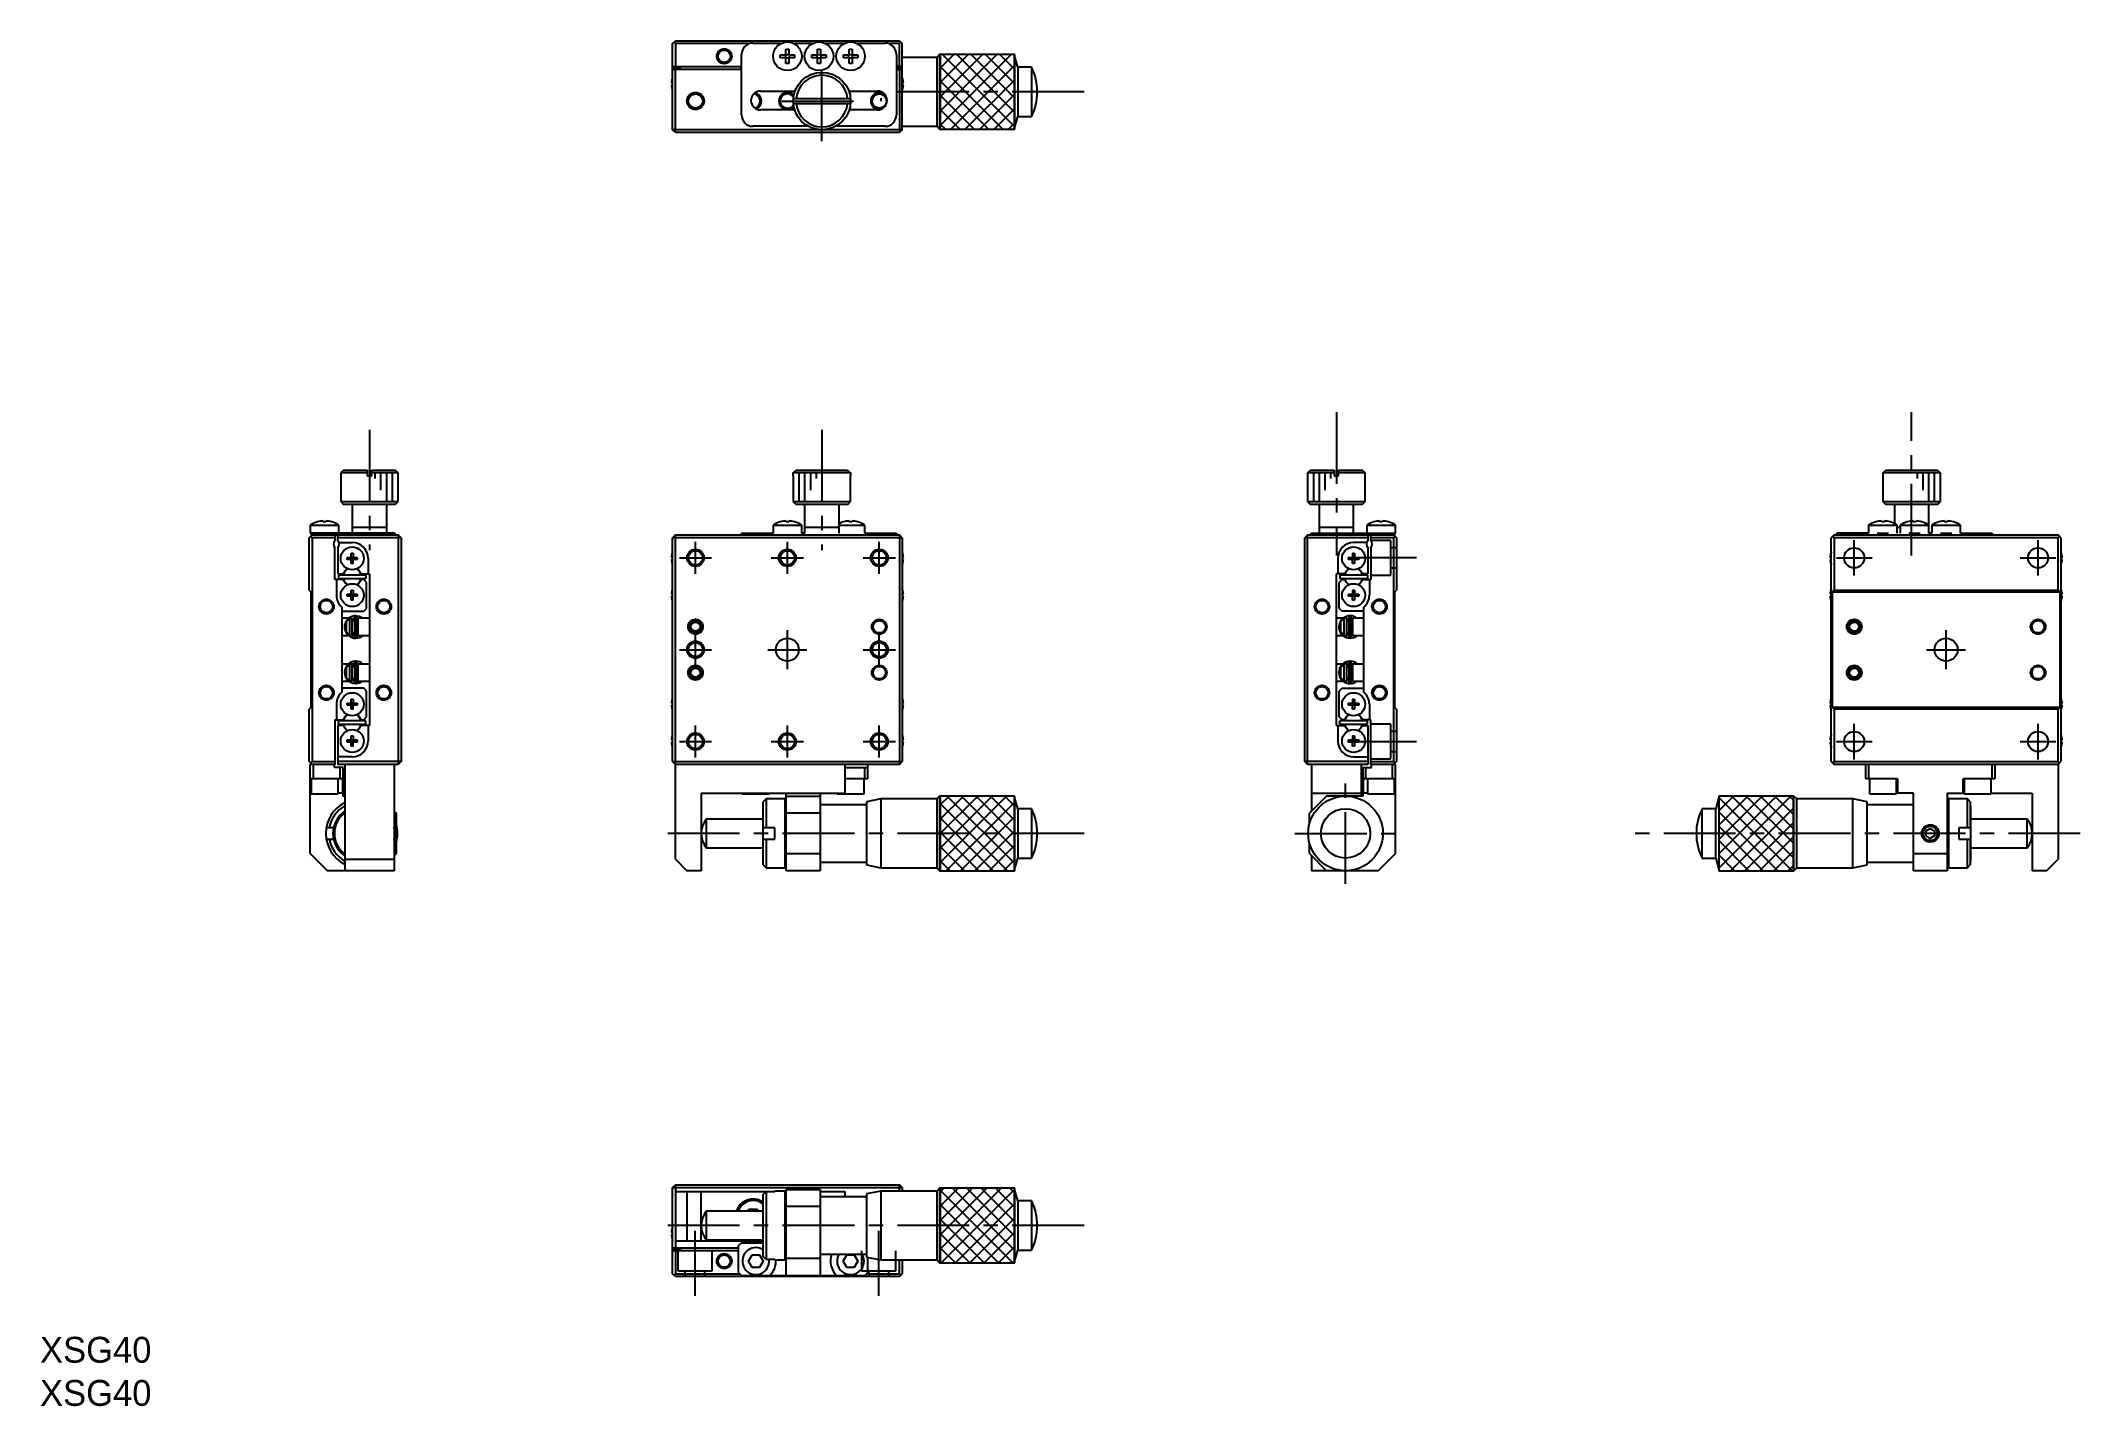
# Model space of a CAD drawing. Extents: x 13 to 368, y 16 to 254.
import ezdxf

# ---------------------------------------------------------------- set-up
doc = ezdxf.new("R2010")
doc.units = 0
doc.header["$LTSCALE"] = 10
doc.linetypes.add('CENTER', pattern=[2, 1.25, -0.25, 0.25, -0.25])
doc.linetypes.add('DASHED', pattern=[3.5, 2, -1.5])
doc.layers.get('0').update_dxf_attribs({"linetype": 'CONTINUOUS'})
doc.layers.add('CENTER', color=1, linetype='CENTER')
doc.styles.get("Standard").update_dxf_attribs({"font": 'FGP教科書体NT-M'})

msp = doc.modelspace()

# ---------------------------------------------------------------- texts
at = {"color": 7}
for p in [(13.178133, 23.561787), (13.178133, 16.038786)]:
    msp.add_text('XSG40', height=4.5, dxfattribs=at).set_placement(p)

# ---------------------------------------------------------------- linework, layer by layer
at = {"color": 7, "linetype": 'CONTINUOUS'}
for p, q in [((123.302883, 253.318637), (123.802883, 253.818637)), ((123.302883, 238.318637), (123.302883, 253.318637)), ((123.552883, 253.568637), (123.802883, 253.318637)), ((123.802883, 253.818637), (162.802883, 253.818637)), ((123.802883, 253.318637), (123.802883, 249.318637)), ((136.678383, 253.318637), (123.802883, 253.318637)), ((137.302883, 253.418637), (142.323087, 253.418637)), ((143.042883, 252.377226), (143.562883, 252.377226)), ((143.042883, 251.378637), (143.042883, 252.377226)), ((143.562883, 252.377226), (143.562883, 251.378637)), ((144.282678, 253.418637), (147.823087, 253.418637)), ((148.542883, 252.377226), (149.062883, 252.377226)), ((148.542883, 251.378637), (148.542883, 252.377226)), ((149.062883, 252.377226), (149.062883, 251.378637)), ((149.782678, 253.418637), (153.323087, 253.418637)), ((154.042883, 252.377226), (154.562883, 252.377226)), ((154.042883, 251.378637), (154.042883, 252.377226)), ((154.562883, 252.377226), (154.562883, 251.378637)), ((155.282678, 253.418637), (160.302883, 253.418637)), ((162.802883, 253.318637), (160.927382, 253.318637)), ((162.802883, 253.818637), (163.302883, 253.318637)), ((162.802883, 253.318637), (163.052883, 253.568637)), ((162.802883, 249.318637), (162.802883, 253.318637)), ((163.302883, 238.318637), (163.302883, 253.318637)), ((123.302883, 249.318637), (135.302883, 249.318637)), ((124.702883, 249.068637), (123.302883, 249.068637)), ((135.302883, 248.818637), (123.302883, 248.818637)), ((123.802883, 237.818637), (123.802883, 248.818637)), ((124.702883, 248.818637), (124.702883, 249.068637)), ((135.302883, 240.918637), (135.302883, 251.418637)), ((142.044293, 250.858637), (142.044293, 251.378637)), ((142.044293, 251.378637), (143.042883, 251.378637)), ((143.042883, 250.858637), (142.044293, 250.858637)), ((143.001508, 250.858637), (143.001508, 251.378637)), ((143.042883, 251.420012), (143.562883, 251.420012)), ((143.042883, 249.860047), (143.042883, 250.858637)), ((143.562883, 250.817262), (143.042883, 250.817262)), ((143.562883, 249.860047), (143.042883, 249.860047)), ((143.562883, 251.378637), (144.561472, 251.378637)), ((143.562883, 250.858637), (143.562883, 249.860047)), ((144.561472, 250.858637), (143.562883, 250.858637)), ((143.604258, 251.378637), (143.604258, 250.858637)), ((144.561472, 251.378637), (144.561472, 250.858637)), ((147.544293, 250.858637), (147.544293, 251.378637)), ((147.544293, 251.378637), (148.542883, 251.378637)), ((148.542883, 250.858637), (147.544293, 250.858637)), ((148.501508, 250.858637), (148.501508, 251.378637)), ((148.542883, 251.420012), (149.062883, 251.420012)), ((148.542883, 249.860047), (148.542883, 250.858637)), ((149.062883, 250.817262), (148.542883, 250.817262)), ((149.062883, 249.860047), (148.542883, 249.860047)), ((149.062883, 251.378637), (150.061472, 251.378637)), ((149.062883, 250.858637), (149.062883, 249.860047)), ((150.061472, 250.858637), (149.062883, 250.858637)), ((149.104258, 251.378637), (149.104258, 250.858637)), ((150.061472, 251.378637), (150.061472, 250.858637)), ((153.044293, 250.858637), (153.044293, 251.378637)), ((153.044293, 251.378637), (154.042883, 251.378637)), ((154.042883, 250.858637), (153.044293, 250.858637)), ((154.001508, 250.858637), (154.001508, 251.378637)), ((154.042883, 251.420012), (154.562883, 251.420012)), ((154.042883, 249.860047), (154.042883, 250.858637)), ((154.562883, 250.817262), (154.042883, 250.817262)), ((154.562883, 249.860047), (154.042883, 249.860047)), ((154.562883, 251.378637), (155.561472, 251.378637)), ((154.562883, 250.858637), (154.562883, 249.860047)), ((155.561472, 250.858637), (154.562883, 250.858637)), ((154.604258, 251.378637), (154.604258, 250.858637)), ((155.561472, 251.378637), (155.561472, 250.858637)), ((162.302883, 251.418637), (162.302883, 240.918637)), ((163.302883, 249.318637), (162.302883, 249.318637)), ((162.302883, 249.068637), (163.302883, 249.068637)), ((162.302883, 248.818637), (163.302883, 248.818637)), ((162.802883, 248.818637), (162.802883, 237.818637)), ((169.302887, 250.918633), (163.302883, 250.918633)), ((169.802889, 251.418636), (169.302887, 250.918633)), ((169.302887, 250.918633), (169.302887, 238.918641)), ((169.802889, 251.418636), (169.802889, 238.418638)), ((182.80289, 251.418636), (169.802889, 251.418636)), ((182.90289, 251.418636), (169.902889, 251.418636)), ((169.902889, 251.418636), (169.902889, 238.418638)), ((182.80289, 251.418636), (182.80289, 238.418638)), ((183.392378, 249.218637), (182.80289, 251.418636)), ((182.90289, 238.418638), (182.90289, 251.418636)), ((183.392378, 249.218637), (183.392378, 240.618637)), ((185.802889, 249.218637), (183.392378, 249.218637)), ((185.802889, 249.218637), (185.802889, 240.618637)), ((123.113024, 246.498637), (123.233361, 246.498637)), ((123.233361, 246.138637), (123.113024, 246.138637)), ((123.228739, 247.207253), (123.233361, 247.204998)), ((123.233361, 245.432275), (123.228739, 245.430021)), ((123.233361, 246.498637), (123.233361, 246.138637)), ((138.602883, 245.068637), (144.619134, 245.068637)), ((153.986631, 245.068637), (159.002883, 245.068637)), ((163.372404, 247.204998), (163.377027, 247.207253)), ((163.372404, 246.498637), (163.492742, 246.498637)), ((163.372404, 246.138637), (163.372404, 246.498637)), ((163.492742, 246.138637), (163.372404, 246.138637)), ((163.377027, 245.430021), (163.372404, 245.432275)), ((144.5492, 241.768637), (138.602883, 241.768637)), ((154.286857, 243.718637), (144.318908, 243.718637)), ((144.318908, 242.918637), (154.286857, 242.918637)), ((159.002883, 241.768637), (154.056565, 241.768637)), ((159.552882, 243.818637), (159.552882, 243.318637)), ((123.802883, 237.818637), (123.302883, 238.318637)), ((163.302883, 238.318637), (123.302883, 238.318637)), ((146.928014, 238.918637), (137.302883, 238.918637)), ((160.302883, 238.918637), (151.677751, 238.918637)), ((163.302883, 238.318637), (162.802883, 237.818637)), ((163.302883, 238.918641), (169.302887, 238.918641)), ((169.302887, 238.918641), (169.802889, 238.418638)), ((169.802889, 238.418638), (182.80289, 238.418638)), ((169.902889, 238.418638), (182.90289, 238.418638)), ((182.80289, 238.418638), (183.392378, 240.618637)), ((183.392378, 240.618637), (185.802889, 240.618637)), ((162.802883, 237.818637), (123.802883, 237.818637)), ((66.032821, 179.051811), (65.532821, 178.551811)), ((70.132821, 178.551811), (65.532821, 178.551811)), ((65.532821, 178.551811), (65.532821, 173.551811)), ((66.032821, 179.051811), (70.132821, 179.051811)), ((70.132821, 179.051811), (70.132821, 178.051811)), ((70.132821, 178.051811), (70.932821, 178.051811)), ((70.932821, 179.051811), (75.032821, 179.051811)), ((70.932821, 178.051811), (70.932821, 179.051811)), ((75.532821, 178.551811), (70.932821, 178.551811)), ((75.532821, 178.551811), (75.032821, 179.051811)), ((75.532821, 173.551811), (75.532821, 178.551811)), ((144.302883, 178.051811), (144.318908, 178.051811)), ((144.302883, 178.051811), (144.302883, 173.551811)), ((144.318908, 178.551811), (144.820696, 179.051811)), ((154.286857, 178.551811), (144.318908, 178.551811)), ((144.318908, 178.051811), (144.318908, 178.551811)), ((144.820696, 179.051811), (153.78507, 179.051811)), ((153.78507, 179.051811), (154.286857, 178.551811)), ((154.286857, 178.551811), (154.286857, 178.051811)), ((154.286857, 178.051811), (154.302883, 178.051811)), ((154.302883, 173.551811), (154.302883, 178.051811)), ((234.374758, 179.051811), (233.874758, 178.551811)), ((238.474758, 178.551811), (233.874758, 178.551811)), ((233.874758, 178.551811), (233.874758, 173.551811)), ((234.374758, 179.051811), (238.474758, 179.051811)), ((238.474758, 179.051811), (238.474758, 178.051811)), ((238.474758, 178.051811), (239.274758, 178.051811)), ((239.274758, 179.051811), (243.374758, 179.051811)), ((239.274758, 178.051811), (239.274758, 179.051811)), ((243.874758, 178.551811), (239.274758, 178.551811)), ((243.874758, 178.551811), (243.374758, 179.051811)), ((243.874758, 173.551811), (243.874758, 178.551811)), ((334.038309, 178.051811), (334.054335, 178.051811)), ((334.038309, 178.051811), (334.038309, 173.551811)), ((334.054335, 178.551811), (334.556122, 179.051811)), ((334.054335, 178.051811), (334.054335, 178.551811)), ((344.022284, 178.551811), (334.054335, 178.551811)), ((334.556122, 179.051811), (343.520496, 179.051811)), ((343.520496, 179.051811), (344.022284, 178.551811)), ((344.022284, 178.551811), (344.022284, 178.051811)), ((344.022284, 178.051811), (344.038309, 178.051811)), ((344.038309, 173.551811), (344.038309, 178.051811)), ((65.532821, 173.551811), (66.032821, 173.051811)), ((65.532821, 173.551811), (75.532821, 173.551811)), ((75.032821, 173.051811), (66.032821, 173.051811)), ((67.532821, 173.051811), (67.532821, 168.051811)), ((73.532821, 168.051811), (73.532821, 173.051811)), ((75.032821, 173.051811), (75.532821, 173.551811)), ((144.302883, 173.551811), (154.302883, 173.551811)), ((144.302883, 173.551811), (144.802883, 173.051811)), ((153.802883, 173.051811), (144.802883, 173.051811)), ((146.302883, 173.051811), (146.302883, 168.051811)), ((152.302883, 168.051811), (152.302883, 173.051811)), ((153.802883, 173.051811), (154.302883, 173.551811)), ((233.874758, 173.551811), (243.874758, 173.551811)), ((233.874758, 173.551811), (234.374758, 173.051811)), ((243.374758, 173.051811), (234.374758, 173.051811)), ((235.874758, 173.051811), (235.874758, 168.051811)), ((241.874758, 168.051811), (241.874758, 173.051811)), ((243.374758, 173.051811), (243.874758, 173.551811)), ((334.038309, 173.551811), (344.038309, 173.551811)), ((334.038309, 173.551811), (334.538309, 173.051811)), ((343.538309, 173.051811), (334.538309, 173.051811)), ((336.038309, 173.051811), (336.038309, 169.73294)), ((342.038309, 168.051811), (342.038309, 173.051811)), ((343.538309, 173.051811), (344.038309, 173.551811)), ((60.532821, 167.751811), (60.032821, 167.251811)), ((60.032821, 158.101811), (60.032821, 167.251811)), ((60.232821, 169.443469), (65.232821, 169.443469)), ((60.232821, 169.443469), (60.232821, 168.051811)), ((74.932821, 168.051811), (60.232821, 168.051811)), ((60.532821, 167.251811), (60.282821, 167.501811)), ((60.432821, 167.751811), (60.432821, 168.051811)), ((60.432821, 167.751811), (75.532821, 167.751811)), ((60.532821, 167.251811), (60.532821, 128.251811)), ((64.532821, 167.251811), (60.532821, 167.251811)), ((61.474231, 170.014392), (61.470888, 170.021247)), ((62.472821, 170.014392), (62.472821, 170.186764)), ((62.992821, 170.014392), (62.472821, 170.014392)), ((62.992821, 170.186764), (62.992821, 170.014392)), ((63.994754, 170.021247), (63.99141, 170.014392)), ((64.532821, 167.751811), (64.532821, 166.813249)), ((65.032821, 166.813249), (65.032821, 167.751811)), ((76.032821, 167.251811), (65.032821, 167.251811)), ((65.232821, 168.051811), (65.232821, 169.443469)), ((73.532821, 169.051811), (67.532821, 169.051811)), ((74.932821, 168.051811), (74.932821, 167.751811)), ((76.032821, 167.251811), (75.532821, 167.751811)), ((75.532821, 167.751811), (75.532821, 127.751811)), ((76.032821, 167.251811), (76.032821, 128.251811)), ((123.802883, 167.751811), (123.302883, 167.251811)), ((123.302883, 128.251811), (123.302883, 167.251811)), ((163.302883, 167.251811), (123.302883, 167.251811)), ((123.802883, 167.751811), (162.802883, 167.751811)), ((123.802883, 111.251811), (123.802883, 167.751811)), ((135.302883, 167.751811), (135.302883, 168.051811)), ((135.302883, 168.051811), (140.802883, 168.051811)), ((140.802883, 169.443469), (145.802883, 169.443469)), ((140.802883, 169.443469), (140.802883, 168.051811)), ((142.044293, 170.014392), (142.04095, 170.021247)), ((143.042883, 170.014392), (143.042883, 170.186764)), ((143.562883, 170.014392), (143.042883, 170.014392)), ((143.562883, 170.186764), (143.562883, 170.014392)), ((144.564816, 170.021247), (144.561472, 170.014392)), ((145.802883, 168.051811), (145.802883, 169.443469)), ((146.302883, 168.051811), (145.802883, 168.051811)), ((152.302883, 169.051811), (146.302883, 169.051811)), ((152.302883, 169.443469), (156.802883, 169.443469)), ((153.044293, 170.014392), (153.04095, 170.021247)), ((154.042883, 170.014392), (154.042883, 170.186764)), ((154.562883, 170.014392), (154.042883, 170.014392)), ((154.562883, 170.186764), (154.562883, 170.014392)), ((155.564816, 170.021247), (155.561472, 170.014392)), ((156.802883, 168.051811), (156.802883, 169.443469)), ((156.802883, 168.051811), (162.302883, 168.051811)), ((162.302883, 168.051811), (162.302883, 167.751811)), ((163.302883, 167.251811), (162.802883, 167.751811)), ((162.802883, 167.751811), (162.802883, 127.751811)), ((163.302883, 167.251811), (163.302883, 128.251811)), ((233.874758, 167.751811), (233.374758, 167.251811)), ((233.374758, 128.251811), (233.374758, 167.251811)), ((244.374758, 167.251811), (233.374758, 167.251811)), ((233.874758, 167.751811), (248.974758, 167.751811)), ((233.874758, 127.751811), (233.874758, 167.751811)), ((234.474758, 167.751811), (234.474758, 168.051811)), ((234.474758, 168.051811), (249.174758, 168.051811)), ((241.874758, 169.051811), (235.874758, 169.051811)), ((244.174758, 169.443469), (249.174758, 169.443469)), ((244.174758, 169.443469), (244.174758, 168.051811)), ((244.374758, 167.751811), (244.374758, 166.813249)), ((244.874758, 166.813249), (244.874758, 167.751811)), ((248.874758, 167.251811), (244.874758, 167.251811)), ((245.416169, 170.014392), (245.412825, 170.021247)), ((246.414758, 170.014392), (246.414758, 170.186764)), ((246.934758, 170.014392), (246.414758, 170.014392)), ((246.934758, 170.186764), (246.934758, 170.014392)), ((247.936691, 170.021247), (247.933348, 170.014392)), ((248.874758, 167.751811), (249.374758, 167.251811)), ((249.124758, 167.501811), (248.874758, 167.251811)), ((248.874758, 128.251811), (248.874758, 167.251811)), ((248.974758, 168.051811), (248.974758, 167.751811)), ((249.174758, 168.051811), (249.174758, 169.443469)), ((249.374758, 167.251811), (249.374758, 158.101811)), ((325.538309, 167.751811), (325.038309, 167.251811)), ((325.038309, 128.251811), (325.038309, 167.251811)), ((325.288309, 167.501811), (325.538309, 167.251811)), ((325.538309, 167.751811), (364.538309, 167.751811)), ((364.538309, 167.251811), (325.538309, 167.251811)), ((325.538309, 167.251811), (325.538309, 158.101811)), ((326.038309, 167.751811), (326.038309, 168.051811)), ((331.538309, 168.051811), (326.038309, 168.051811)), ((331.538309, 169.443469), (331.538309, 168.051811)), ((331.538309, 169.443469), (336.538309, 169.443469)), ((332.77972, 170.014392), (332.776376, 170.021247)), ((333.058513, 168.051811), (335.018105, 168.051811)), ((333.778309, 170.014392), (333.778309, 170.186764)), ((334.298309, 170.014392), (333.778309, 170.014392)), ((334.298309, 170.186764), (334.298309, 170.014392)), ((335.300242, 170.021247), (335.296899, 170.014392)), ((336.538309, 168.051811), (336.538309, 169.443469)), ((337.038309, 169.051811), (336.538309, 169.051811)), ((337.038309, 169.443469), (337.038309, 168.051811)), ((337.038309, 169.443469), (342.038309, 169.443469)), ((338.27972, 170.014392), (338.276376, 170.021247)), ((338.558513, 168.051811), (340.518105, 168.051811)), ((339.278309, 170.014392), (339.278309, 170.186764)), ((339.798309, 170.014392), (339.278309, 170.014392)), ((339.798309, 170.186764), (339.798309, 170.014392)), ((340.800242, 170.021247), (340.796899, 170.014392)), ((342.538309, 168.051811), (342.038309, 168.051811)), ((342.538309, 169.443469), (342.538309, 168.051811)), ((342.538309, 169.443469), (347.538309, 169.443469)), ((343.77972, 170.014392), (343.776376, 170.021247)), ((344.058513, 168.051811), (346.018105, 168.051811)), ((344.778309, 170.014392), (344.778309, 170.186764)), ((345.298309, 170.014392), (344.778309, 170.014392)), ((345.298309, 170.186764), (345.298309, 170.014392)), ((346.300242, 170.021247), (346.296899, 170.014392)), ((347.538309, 168.051811), (347.538309, 169.443469)), ((347.538309, 168.051811), (353.038309, 168.051811)), ((353.038309, 168.051811), (353.038309, 167.751811)), ((365.038309, 167.251811), (364.538309, 167.751811)), ((364.788309, 167.501811), (364.538309, 167.251811)), ((364.538309, 158.101811), (364.538309, 167.251811)), ((365.038309, 167.251811), (365.038309, 128.251811)), ((64.532821, 159.951811), (64.532821, 165.490374)), ((65.032821, 165.490374), (65.032821, 160.951811)), ((65.251067, 166.401811), (67.532821, 166.401811)), ((66.646459, 163.831811), (67.352821, 163.831811)), ((66.646459, 163.471811), (66.646459, 163.831811)), ((67.352821, 163.471811), (66.646459, 163.471811)), ((67.352821, 164.538173), (67.712821, 164.538173)), ((67.352821, 163.831811), (67.352821, 164.538173)), ((67.363193, 163.821439), (67.352821, 163.831811)), ((67.363193, 163.482184), (67.352821, 163.471811)), ((67.352821, 162.76545), (67.352821, 163.471811)), ((67.363193, 163.482184), (67.363193, 163.821439)), ((67.363193, 163.821439), (67.702449, 163.821439)), ((67.702449, 163.482184), (67.363193, 163.482184)), ((67.702449, 163.821439), (67.712821, 163.831811)), ((67.702449, 163.821439), (67.702449, 163.482184)), ((67.702449, 163.482184), (67.712821, 163.471811)), ((67.712821, 164.538173), (67.712821, 163.831811)), ((67.712821, 163.831811), (68.419182, 163.831811)), ((68.419182, 163.471811), (67.712821, 163.471811)), ((67.712821, 162.76545), (67.712821, 163.471811)), ((68.419182, 163.831811), (68.419182, 163.471811)), ((70.282821, 163.651811), (70.282821, 160.951811)), ((123.113024, 163.831811), (123.233361, 163.831811)), ((123.233361, 163.471811), (123.113024, 163.471811)), ((123.228739, 164.540427), (123.233361, 164.538173)), ((123.233361, 163.831811), (123.233361, 163.471811)), ((163.372404, 164.538173), (163.377027, 164.540427)), ((163.372404, 163.471811), (163.372404, 163.831811)), ((163.372404, 163.831811), (163.492742, 163.831811)), ((163.492742, 163.471811), (163.372404, 163.471811)), ((239.124758, 163.651811), (239.124758, 160.951811)), ((240.988397, 163.471811), (240.988397, 163.831811)), ((240.988397, 163.831811), (241.694758, 163.831811)), ((241.694758, 163.471811), (240.988397, 163.471811)), ((241.694758, 164.538173), (242.054758, 164.538173)), ((241.694758, 164.538173), (241.694758, 163.831811)), ((241.70513, 163.821439), (241.694758, 163.831811)), ((241.70513, 163.482184), (241.694758, 163.471811)), ((241.694758, 162.76545), (241.694758, 163.471811)), ((241.70513, 163.821439), (242.044386, 163.821439)), ((241.70513, 163.482184), (241.70513, 163.821439)), ((242.044386, 163.482184), (241.70513, 163.482184)), ((244.156512, 166.401811), (241.874758, 166.401811)), ((242.044386, 163.821439), (242.054758, 163.831811)), ((242.044386, 163.821439), (242.044386, 163.482184)), ((242.044386, 163.482184), (242.054758, 163.471811)), ((242.054758, 164.538173), (242.054758, 163.831811)), ((242.054758, 163.831811), (242.76112, 163.831811)), ((242.054758, 163.471811), (242.054758, 162.76545)), ((242.76112, 163.471811), (242.054758, 163.471811)), ((242.76112, 163.831811), (242.76112, 163.471811)), ((244.374758, 165.490374), (244.374758, 160.951811)), ((244.874758, 165.490374), (244.874758, 159.951811)), ((324.84845, 163.831811), (324.968788, 163.831811)), ((324.968788, 163.471811), (324.84845, 163.471811)), ((324.964165, 164.540427), (324.968788, 164.538173)), ((324.968788, 163.831811), (324.968788, 163.471811)), ((328.838555, 165.490374), (329.238063, 165.490374)), ((360.838555, 165.490374), (361.238063, 165.490374)), ((365.107831, 164.538173), (365.112453, 164.540427)), ((365.107831, 163.831811), (365.228168, 163.831811)), ((365.107831, 163.471811), (365.107831, 163.831811)), ((365.228168, 163.471811), (365.107831, 163.471811)), ((65.982015, 159.951811), (64.532821, 159.951811)), ((64.782821, 159.951811), (64.782821, 157.251811)), ((65.032821, 160.951811), (65.982015, 160.951811)), ((69.932821, 160.751811), (65.132821, 160.751811)), ((65.132821, 160.751811), (65.132821, 160.151811)), ((65.132821, 160.151811), (69.932821, 160.151811)), ((66.132181, 161.211907), (65.982015, 160.951811)), ((66.132181, 159.691716), (65.982015, 159.951811)), ((67.712821, 162.76545), (67.352821, 162.76545)), ((69.083627, 160.951811), (68.933461, 161.211907)), ((69.083627, 159.951811), (68.933461, 159.691716)), ((69.083627, 160.951811), (70.532821, 160.951811)), ((69.532821, 159.951811), (69.083627, 159.951811)), ((70.032821, 159.451811), (69.532821, 159.951811)), ((69.932821, 160.751811), (69.932821, 160.151811)), ((70.532821, 160.951811), (70.532821, 134.551811)), ((123.233361, 162.76545), (123.228739, 162.763195)), ((163.377027, 162.763195), (163.372404, 162.76545)), ((238.874758, 134.551811), (238.874758, 160.951811)), ((240.323953, 160.951811), (238.874758, 160.951811)), ((239.874758, 159.951811), (239.374758, 159.451811)), ((244.274758, 160.751811), (239.474758, 160.751811)), ((239.474758, 160.751811), (239.474758, 160.151811)), ((239.474758, 160.151811), (244.274758, 160.151811)), ((239.874758, 159.951811), (240.323953, 159.951811)), ((240.474119, 161.211907), (240.323953, 160.951811)), ((240.323953, 159.951811), (240.474119, 159.691716)), ((242.054758, 162.76545), (241.694758, 162.76545)), ((243.425564, 160.951811), (243.275398, 161.211907)), ((243.275398, 159.691716), (243.425564, 159.951811)), ((244.374758, 160.951811), (243.425564, 160.951811)), ((243.425564, 159.951811), (244.874758, 159.951811)), ((244.274758, 160.751811), (244.274758, 160.151811)), ((244.624758, 159.951811), (244.624758, 157.251811)), ((324.968788, 162.76545), (324.964165, 162.763195)), ((365.112453, 162.763195), (365.107831, 162.76545)), ((60.032821, 158.101811), (60.382821, 157.751811)), ((60.382821, 137.751811), (60.382821, 157.751811)), ((66.646459, 157.431811), (67.352821, 157.431811)), ((66.646459, 157.071811), (66.646459, 157.431811)), ((67.352821, 157.071811), (66.646459, 157.071811)), ((67.352821, 158.138173), (67.712821, 158.138173)), ((67.352821, 157.431811), (67.352821, 158.138173)), ((67.363193, 157.421439), (67.352821, 157.431811)), ((67.363193, 157.082184), (67.352821, 157.071811)), ((67.352821, 156.36545), (67.352821, 157.071811)), ((67.712821, 156.36545), (67.352821, 156.36545)), ((67.363193, 157.082184), (67.363193, 157.421439)), ((67.363193, 157.421439), (67.702449, 157.421439)), ((67.702449, 157.082184), (67.363193, 157.082184)), ((67.702449, 157.421439), (67.712821, 157.431811)), ((67.702449, 157.421439), (67.702449, 157.082184)), ((67.702449, 157.082184), (67.712821, 157.071811)), ((67.712821, 158.138173), (67.712821, 157.431811)), ((67.712821, 157.431811), (68.419182, 157.431811)), ((68.419182, 157.071811), (67.712821, 157.071811)), ((67.712821, 156.36545), (67.712821, 157.071811)), ((68.419182, 157.431811), (68.419182, 157.071811)), ((70.032821, 154.951811), (70.032821, 159.451811)), ((123.113024, 157.431811), (123.233361, 157.431811)), ((123.233361, 157.071811), (123.113024, 157.071811)), ((123.228739, 158.140427), (123.233361, 158.138173)), ((123.233361, 156.36545), (123.228739, 156.363195)), ((123.233361, 157.431811), (123.233361, 157.071811)), ((163.372404, 158.138173), (163.377027, 158.140427)), ((163.372404, 157.071811), (163.372404, 157.431811)), ((163.372404, 157.431811), (163.492742, 157.431811)), ((163.492742, 157.071811), (163.372404, 157.071811)), ((163.377027, 156.363195), (163.372404, 156.36545)), ((239.374758, 154.951811), (239.374758, 159.451811)), ((240.988397, 157.071811), (240.988397, 157.431811)), ((240.988397, 157.431811), (241.694758, 157.431811)), ((241.694758, 157.071811), (240.988397, 157.071811)), ((241.694758, 158.138173), (242.054758, 158.138173)), ((241.694758, 158.138173), (241.694758, 157.431811)), ((241.70513, 157.421439), (241.694758, 157.431811)), ((241.70513, 157.082184), (241.694758, 157.071811)), ((241.694758, 156.36545), (241.694758, 157.071811)), ((242.054758, 156.36545), (241.694758, 156.36545)), ((241.70513, 157.421439), (242.044386, 157.421439)), ((241.70513, 157.082184), (241.70513, 157.421439)), ((242.044386, 157.082184), (241.70513, 157.082184)), ((242.044386, 157.421439), (242.054758, 157.431811)), ((242.044386, 157.421439), (242.044386, 157.082184)), ((242.044386, 157.082184), (242.054758, 157.071811)), ((242.054758, 158.138173), (242.054758, 157.431811)), ((242.054758, 157.431811), (242.76112, 157.431811)), ((242.054758, 157.071811), (242.054758, 156.36545)), ((242.76112, 157.071811), (242.054758, 157.071811)), ((242.76112, 157.431811), (242.76112, 157.071811)), ((249.024758, 157.751811), (249.374758, 158.101811)), ((249.024758, 157.751811), (249.024758, 137.751811)), ((324.84845, 157.431811), (324.968788, 157.431811)), ((324.968788, 157.071811), (324.84845, 157.071811)), ((324.964165, 158.140427), (324.968788, 158.138173)), ((324.968788, 156.36545), (324.964165, 156.363195)), ((324.968788, 157.431811), (324.968788, 157.071811)), ((325.188309, 157.751811), (325.538309, 158.101811)), ((364.888309, 157.751811), (325.188309, 157.751811)), ((325.188309, 157.751811), (325.188309, 137.751811)), ((325.538309, 158.101811), (364.538309, 158.101811)), ((364.538309, 158.101811), (364.888309, 157.751811)), ((364.888309, 137.751811), (364.888309, 157.751811)), ((365.107831, 158.138173), (365.112453, 158.140427)), ((365.107831, 157.431811), (365.228168, 157.431811)), ((365.107831, 157.071811), (365.107831, 157.431811)), ((365.228168, 157.071811), (365.107831, 157.071811)), ((365.112453, 156.363195), (365.107831, 156.36545)), ((65.732821, 155.172749), (65.732821, 140.330874)), ((65.732821, 154.451811), (69.532821, 154.451811)), ((66.954387, 153.251811), (65.732821, 153.251811)), ((66.532821, 152.668327), (67.032821, 153.197495)), ((67.532821, 153.251811), (67.032821, 153.251811)), ((67.032821, 153.251811), (67.032821, 150.251811)), ((67.532689, 153.132205), (67.939252, 153.243069)), ((67.532821, 150.251811), (67.532821, 153.251811)), ((67.939303, 152.751811), (67.532821, 152.751811)), ((67.732821, 152.751811), (67.732821, 153.201641)), ((67.939303, 153.45489), (67.939303, 149.95489)), ((68.912053, 153.493922), (68.16358, 153.653428)), ((68.36802, 153.500894), (68.336706, 153.486895)), ((68.339303, 149.95489), (68.339303, 153.45489)), ((68.339303, 152.854002), (68.33963, 152.867957)), ((68.532821, 152.751811), (68.339303, 152.751811)), ((68.33963, 152.867957), (68.340664, 152.882652)), ((68.340664, 152.882652), (68.342403, 152.897278)), ((68.342403, 152.897278), (68.344844, 152.911801)), ((68.344844, 152.911801), (68.347981, 152.926188)), ((68.347981, 152.926188), (68.351808, 152.940404)), ((68.351808, 152.940404), (68.356315, 152.954418)), ((68.356315, 152.954418), (68.361494, 152.968197)), ((68.361494, 152.968197), (68.367333, 152.981707)), ((68.367333, 152.981707), (68.373821, 152.994918)), ((68.400155, 153.513381), (68.36802, 153.500894)), ((68.373821, 152.994918), (68.380943, 153.007797)), ((68.380943, 153.007797), (68.388684, 153.020314)), ((68.388684, 153.020314), (68.397029, 153.032439)), ((68.397029, 153.032439), (68.405958, 153.04414)), ((68.43286, 153.524242), (68.400155, 153.513381)), ((68.405958, 153.04414), (68.415454, 153.05539)), ((68.415454, 153.05539), (68.425494, 153.06616)), ((68.425494, 153.06616), (68.436057, 153.076422)), ((68.466054, 153.533454), (68.43286, 153.524242)), ((68.436057, 153.076422), (68.447119, 153.086149)), ((68.447119, 153.086149), (68.458656, 153.095316)), ((68.458656, 153.095316), (68.47064, 153.103897)), ((68.499657, 153.540992), (68.466054, 153.533454)), ((68.47064, 153.103897), (68.483044, 153.11187)), ((68.483044, 153.11187), (68.495839, 153.119211)), ((68.495839, 153.119211), (68.508993, 153.1259)), ((68.533587, 153.54684), (68.499657, 153.540992)), ((68.508993, 153.1259), (68.522476, 153.131917)), ((68.522476, 153.131917), (68.532798, 153.135984)), ((68.532821, 153.251811), (68.532821, 150.251811)), ((70.532821, 153.251811), (68.532821, 153.251811)), ((68.56776, 153.550983), (68.533587, 153.54684)), ((68.602094, 153.553411), (68.56776, 153.550983)), ((68.636505, 153.554118), (68.602094, 153.553411)), ((68.67091, 153.553103), (68.636505, 153.554118)), ((68.705225, 153.550367), (68.67091, 153.553103)), ((68.739365, 153.545918), (68.705225, 153.550367)), ((68.773248, 153.539764), (68.739365, 153.545918)), ((68.806791, 153.53192), (68.773248, 153.539764)), ((68.839911, 153.522405), (68.806791, 153.53192)), ((68.834714, 153.265831), (68.828127, 153.251811)), ((68.841236, 153.280166), (68.834714, 153.265831)), ((68.913209, 153.491649), (68.83879, 153.251796)), ((68.872527, 153.511241), (68.839911, 153.522405)), ((68.847652, 153.294723), (68.841236, 153.280166)), ((68.853921, 153.30941), (68.847652, 153.294723)), ((68.860003, 153.324134), (68.853921, 153.30941)), ((68.86586, 153.3388), (68.860003, 153.324134)), ((68.871453, 153.353316), (68.86586, 153.3388)), ((68.876748, 153.367587), (68.871453, 153.353316)), ((68.902878, 153.499173), (68.872527, 153.511241)), ((68.88171, 153.381525), (68.876748, 153.367587)), ((68.886308, 153.395039), (68.88171, 153.381525)), ((68.890513, 153.408043), (68.886308, 153.395039)), ((68.894297, 153.420455), (68.890513, 153.408043)), ((68.897637, 153.432196), (68.894297, 153.420455)), ((68.900512, 153.44319), (68.897637, 153.432196)), ((68.902902, 153.453368), (68.900512, 153.44319)), ((68.901197, 153.499526), (68.903455, 153.498874)), ((69.324089, 153.251832), (68.902335, 153.49813)), ((68.904793, 153.462664), (68.902902, 153.453368)), ((68.903455, 153.498874), (68.905211, 153.49705)), ((68.906173, 153.471019), (68.904793, 153.462664)), ((68.905211, 153.49705), (68.906453, 153.494066)), ((68.905656, 153.494251), (68.911425, 153.494234)), ((68.907033, 153.478381), (68.906173, 153.471019)), ((68.906453, 153.494066), (68.907173, 153.489941)), ((68.907367, 153.484702), (68.907033, 153.478381)), ((68.907173, 153.489941), (68.907367, 153.484702)), ((68.911425, 153.494234), (68.913209, 153.491649)), ((69.532821, 154.451811), (70.032821, 154.951811)), ((240.084423, 153.251811), (238.874758, 153.251811)), ((239.374758, 154.951811), (239.874758, 154.451811)), ((239.674758, 152.668327), (240.174758, 153.197495)), ((243.674758, 154.451811), (239.874758, 154.451811)), ((240.674758, 153.251811), (240.174758, 153.251811)), ((240.174758, 153.251811), (240.174758, 150.251811)), ((240.500587, 153.494818), (240.496154, 153.494234)), ((240.559865, 153.519899), (240.504701, 153.499173)), ((240.661254, 153.131081), (240.675498, 153.1367)), ((240.674644, 153.137623), (241.068217, 153.243096)), ((240.674758, 150.251811), (240.674758, 153.251811)), ((241.068277, 152.751811), (240.674758, 152.751811)), ((240.675498, 153.1367), (240.689513, 153.141403)), ((240.689513, 153.141403), (240.703758, 153.145385)), ((240.703758, 153.145385), (240.718193, 153.148633)), ((240.718193, 153.148633), (240.732783, 153.151136)), ((240.732783, 153.151136), (240.747487, 153.152887)), ((240.747487, 153.152887), (240.762266, 153.15388)), ((240.762266, 153.15388), (240.777081, 153.15411)), ((240.777081, 153.15411), (240.791891, 153.153578)), ((240.791891, 153.153578), (240.806657, 153.152283)), ((240.806657, 153.152283), (240.821338, 153.15023)), ((240.821338, 153.15023), (240.835895, 153.147426)), ((240.835895, 153.147426), (240.850289, 153.143878)), ((240.850289, 153.143878), (240.864481, 153.139597)), ((240.864481, 153.139597), (240.878433, 153.134597)), ((240.874758, 152.751811), (240.874758, 153.136386)), ((240.878433, 153.134597), (240.892111, 153.128892)), ((240.892111, 153.128892), (240.905478, 153.1225)), ((240.905478, 153.1225), (240.9185, 153.11544)), ((240.9185, 153.11544), (240.931145, 153.107731)), ((240.931145, 153.107731), (240.943382, 153.099397)), ((240.943382, 153.099397), (240.955181, 153.09046)), ((240.955181, 153.09046), (240.966514, 153.080947)), ((240.966514, 153.080947), (240.977354, 153.070882)), ((240.977354, 153.070882), (240.987677, 153.060293)), ((240.987677, 153.060293), (240.99746, 153.049209)), ((240.99746, 153.049209), (241.006679, 153.037658)), ((241.006679, 153.037658), (241.015316, 153.025671)), ((241.015316, 153.025671), (241.023351, 153.013277)), ((241.023351, 153.013277), (241.030768, 153.000507)), ((241.030768, 153.000507), (241.037551, 152.987395)), ((241.037551, 152.987395), (241.043685, 152.97397)), ((241.043685, 152.97397), (241.049159, 152.960267)), ((241.049159, 152.960267), (241.053961, 152.946317)), ((241.053961, 152.946317), (241.058081, 152.932155)), ((241.058081, 152.932155), (241.061512, 152.917813)), ((241.061512, 152.917813), (241.064247, 152.903325)), ((241.064247, 152.903325), (241.06628, 152.888726)), ((241.06628, 152.888726), (241.067607, 152.874048)), ((241.067607, 152.874048), (241.068227, 152.859326)), ((241.068227, 152.859326), (241.068277, 152.854002)), ((241.068277, 153.45489), (241.068277, 149.95489)), ((241.468277, 149.95489), (241.468277, 153.45489)), ((241.674758, 152.751811), (241.468277, 152.751811)), ((241.46833, 153.242782), (241.674878, 153.201578)), ((241.674758, 153.251811), (241.674758, 150.251811)), ((243.674758, 153.251811), (241.674758, 153.251811)), ((243.674758, 140.330874), (243.674758, 155.172749)), ((65.732821, 150.251811), (66.840987, 150.251811)), ((66.532821, 150.835296), (66.532821, 152.668327)), ((67.032821, 150.306128), (66.532821, 150.835296)), ((67.032821, 150.251811), (67.532821, 150.251811)), ((67.939249, 150.166996), (67.532735, 150.277238)), ((67.532821, 150.751811), (67.939303, 150.751811)), ((67.598305, 150.251811), (67.732821, 150.251811)), ((67.732821, 150.251811), (67.732821, 150.751811)), ((68.339303, 150.751811), (68.532821, 150.751811)), ((68.339352, 150.550453), (68.339303, 150.555777)), ((68.339972, 150.535731), (68.339352, 150.550453)), ((68.56764, 150.214306), (68.339362, 150.166683)), ((68.3413, 150.521053), (68.339972, 150.535731)), ((68.343333, 150.506454), (68.3413, 150.521053)), ((68.346067, 150.491966), (68.343333, 150.506454)), ((68.349498, 150.477624), (68.346067, 150.491966)), ((68.353618, 150.463462), (68.349498, 150.477624)), ((68.35842, 150.449512), (68.353618, 150.463462)), ((68.363894, 150.435809), (68.35842, 150.449512)), ((68.370028, 150.422384), (68.363894, 150.435809)), ((68.376811, 150.409272), (68.370028, 150.422384)), ((68.384228, 150.396502), (68.376811, 150.409272)), ((68.392263, 150.384108), (68.384228, 150.396502)), ((68.4009, 150.372121), (68.392263, 150.384108)), ((68.41012, 150.36057), (68.4009, 150.372121)), ((68.419902, 150.349486), (68.41012, 150.36057)), ((68.430225, 150.338897), (68.419902, 150.349486)), ((68.441065, 150.328832), (68.430225, 150.338897)), ((68.452398, 150.319319), (68.441065, 150.328832)), ((68.464197, 150.310382), (68.452398, 150.319319)), ((68.476434, 150.302048), (68.464197, 150.310382)), ((68.489079, 150.294339), (68.476434, 150.302048)), ((68.502101, 150.287279), (68.489079, 150.294339)), ((68.515468, 150.280887), (68.502101, 150.287279)), ((68.529146, 150.275182), (68.515468, 150.280887)), ((68.532798, 150.273795), (68.529146, 150.275182)), ((68.532821, 150.251811), (70.532821, 150.251811)), ((68.680307, 150.251473), (68.56764, 150.214306)), ((68.843476, 149.888125), (68.902878, 149.910606)), ((68.898677, 149.910674), (68.901197, 149.910253)), ((68.901197, 149.910253), (68.900839, 149.911115)), ((68.902878, 149.910606), (68.901197, 149.910253)), ((68.903635, 149.911022), (68.902878, 149.910606)), ((238.874758, 150.251811), (239.97096, 150.251811)), ((239.674758, 150.835296), (239.674758, 152.668327)), ((240.174758, 150.306128), (239.674758, 150.835296)), ((240.174758, 150.251811), (240.674758, 150.251811)), ((240.495308, 149.91595), (240.504739, 149.911914)), ((240.495891, 149.915606), (240.564047, 150.149341)), ((240.500825, 149.934195), (240.500271, 149.927212)), ((240.500271, 149.927212), (240.500287, 149.921382)), ((240.500287, 149.921382), (240.500873, 149.916746)), ((240.501944, 149.942285), (240.500825, 149.934195)), ((240.500873, 149.916746), (240.5021, 149.913192)), ((240.503623, 149.951424), (240.501944, 149.942285)), ((240.5021, 149.913192), (240.503945, 149.911022)), ((240.505847, 149.96155), (240.503623, 149.951424)), ((240.503945, 149.911022), (240.504701, 149.910606)), ((240.504701, 149.910606), (240.535052, 149.898538)), ((240.508604, 149.972593), (240.505847, 149.96155)), ((240.511873, 149.984478), (240.508604, 149.972593)), ((240.515631, 149.997121), (240.511873, 149.984478)), ((240.519854, 150.010436), (240.515631, 149.997121)), ((240.524512, 150.024332), (240.519854, 150.010436)), ((240.529573, 150.038713), (240.524512, 150.024332)), ((240.535001, 150.053478), (240.529573, 150.038713)), ((240.54076, 150.068528), (240.535001, 150.053478)), ((240.535052, 149.898538), (240.567668, 149.887374)), ((240.54681, 150.083757), (240.54076, 150.068528)), ((240.55311, 150.099062), (240.54681, 150.083757)), ((240.559615, 150.114336), (240.55311, 150.099062)), ((240.557705, 149.890334), (241.243966, 149.756351)), ((240.566281, 150.129475), (240.559615, 150.114336)), ((240.564047, 150.149341), (240.621226, 150.251863)), ((240.573062, 150.144373), (240.566281, 150.129475)), ((240.567668, 149.887374), (240.600788, 149.877859)), ((240.579911, 150.158929), (240.573062, 150.144373)), ((240.586782, 150.173042), (240.579911, 150.158929)), ((240.593626, 150.186615), (240.586782, 150.173042)), ((240.600397, 150.199554), (240.593626, 150.186615)), ((240.607048, 150.211771), (240.600397, 150.199554)), ((240.600788, 149.877859), (240.634331, 149.870015)), ((240.613533, 150.22318), (240.607048, 150.211771)), ((240.619808, 150.233704), (240.613533, 150.22318)), ((240.625829, 150.24327), (240.619808, 150.233704)), ((240.631554, 150.251811), (240.625829, 150.24327)), ((240.634331, 149.870015), (240.668214, 149.863861)), ((240.658734, 150.278531), (240.638288, 150.287425)), ((240.668444, 150.275753), (240.661254, 150.278698)), ((240.668214, 149.863861), (240.702355, 149.859412)), ((240.68237, 150.270673), (240.668444, 150.275753)), ((240.674758, 150.751811), (241.068277, 150.751811)), ((240.696538, 150.266314), (240.68237, 150.270673)), ((240.710912, 150.262687), (240.696538, 150.266314)), ((240.702355, 149.859412), (240.736669, 149.856676)), ((240.725453, 150.259804), (240.710912, 150.262687)), ((240.740122, 150.257673), (240.725453, 150.259804)), ((240.736669, 149.856676), (240.771074, 149.855661)), ((240.754878, 150.2563), (240.740122, 150.257673)), ((240.769683, 150.255688), (240.754878, 150.2563)), ((240.784495, 150.25584), (240.769683, 150.255688)), ((240.771074, 149.855661), (240.805485, 149.856368)), ((240.799275, 150.256753), (240.784495, 150.25584)), ((240.813984, 150.258424), (240.799275, 150.256753)), ((240.805485, 149.856368), (240.839819, 149.858796)), ((240.828581, 150.260847), (240.813984, 150.258424)), ((240.843029, 150.264014), (240.828581, 150.260847)), ((240.839819, 149.858796), (240.873992, 149.862939)), ((240.85729, 150.267914), (240.843029, 150.264014)), ((240.871327, 150.272535), (240.85729, 150.267914)), ((240.885104, 150.277862), (240.871327, 150.272535)), ((240.873992, 149.862939), (240.907922, 149.868787)), ((240.874758, 150.273482), (240.874758, 150.751811)), ((240.898586, 150.283879), (240.885104, 150.277862)), ((240.91174, 150.290568), (240.898586, 150.283879)), ((240.907922, 149.868787), (240.941525, 149.876325)), ((240.924535, 150.297909), (240.91174, 150.290568)), ((240.936939, 150.305882), (240.924535, 150.297909)), ((240.948923, 150.314463), (240.936939, 150.305882)), ((240.941525, 149.876325), (240.974719, 149.885537)), ((240.96046, 150.32363), (240.948923, 150.314463)), ((240.971522, 150.333357), (240.96046, 150.32363)), ((240.982085, 150.343619), (240.971522, 150.333357)), ((240.974719, 149.885537), (241.007424, 149.896398)), ((240.992125, 150.354389), (240.982085, 150.343619)), ((241.001621, 150.365639), (240.992125, 150.354389)), ((241.01055, 150.37734), (241.001621, 150.365639)), ((241.007424, 149.896398), (241.039559, 149.908885)), ((241.018895, 150.389465), (241.01055, 150.37734)), ((241.026636, 150.401982), (241.018895, 150.389465)), ((241.033759, 150.414861), (241.026636, 150.401982)), ((241.040246, 150.428072), (241.033759, 150.414861)), ((241.039559, 149.908885), (241.070873, 149.922884)), ((241.046086, 150.441582), (241.040246, 150.428072)), ((241.051264, 150.455361), (241.046086, 150.441582)), ((241.055772, 150.469375), (241.051264, 150.455361)), ((241.059598, 150.483591), (241.055772, 150.469375)), ((241.062735, 150.497978), (241.059598, 150.483591)), ((241.065176, 150.512501), (241.062735, 150.497978)), ((241.066915, 150.527127), (241.065176, 150.512501)), ((241.06795, 150.541822), (241.066915, 150.527127)), ((241.068277, 150.555777), (241.06795, 150.541822)), ((241.468277, 150.751811), (241.674758, 150.751811)), ((241.703049, 150.216207), (241.468327, 150.166709)), ((241.674758, 150.251811), (243.674758, 150.251811)), ((241.809569, 150.251578), (241.703049, 150.216207)), ((68.855854, 145.61119), (68.841466, 145.615757)), ((68.902878, 145.593016), (68.855805, 145.611036)), ((68.901197, 145.59337), (68.90082, 145.592462)), ((68.902878, 145.593016), (68.901197, 145.59337)), ((68.903635, 145.592601), (68.902878, 145.593016)), ((240.495891, 145.588017), (240.564047, 145.354282)), ((240.500271, 145.576411), (240.500287, 145.582241)), ((240.500287, 145.582241), (240.500873, 145.586877)), ((240.500873, 145.586877), (240.5021, 145.590431)), ((240.5021, 145.590431), (240.503945, 145.592601)), ((240.503945, 145.592601), (240.504701, 145.593016)), ((240.522427, 145.600267), (240.504701, 145.593016)), ((240.554801, 145.612062), (240.522427, 145.600267)), ((240.587712, 145.622221), (240.554801, 145.612062)), ((241.242785, 145.747255), (240.558793, 145.613713)), ((240.621081, 145.63072), (240.587712, 145.622221)), ((240.654825, 145.637539), (240.621081, 145.63072)), ((240.688864, 145.64266), (240.654825, 145.637539)), ((240.723113, 145.646073), (240.688864, 145.64266)), ((240.75749, 145.647767), (240.723113, 145.646073)), ((240.791911, 145.647739), (240.75749, 145.647767)), ((240.826292, 145.645989), (240.791911, 145.647739)), ((240.86055, 145.64252), (240.826292, 145.645989)), ((240.8946, 145.63734), (240.86055, 145.64252)), ((240.928359, 145.630461), (240.8946, 145.63734)), ((240.961745, 145.621899), (240.928359, 145.630461)), ((240.994677, 145.611674), (240.961745, 145.621899)), ((241.027072, 145.59981), (240.994677, 145.611674)), ((241.058851, 145.586334), (241.027072, 145.59981)), ((241.070922, 145.580715), (241.058851, 145.586334)), ((66.841691, 145.251811), (65.732821, 145.251811)), ((65.732821, 142.251811), (66.954807, 142.251811)), ((66.532821, 144.668327), (67.032821, 145.197495)), ((66.532821, 142.835296), (66.532821, 144.668327)), ((67.032821, 142.306128), (66.532821, 142.835296)), ((67.532821, 145.251811), (67.032821, 145.251811)), ((67.032821, 145.251811), (67.032821, 142.251811)), ((67.032821, 142.251811), (67.532821, 142.251811)), ((67.532631, 145.226341), (67.939299, 145.336633)), ((67.939281, 142.26055), (67.532674, 142.371424)), ((67.532821, 142.251811), (67.532821, 145.251811)), ((67.939303, 144.751811), (67.532821, 144.751811)), ((67.532821, 142.751811), (67.939303, 142.751811)), ((67.732821, 145.251811), (67.598646, 145.251811)), ((67.732821, 144.751811), (67.732821, 145.251811)), ((67.732821, 142.302427), (67.732821, 142.751811)), ((67.939303, 145.548733), (67.939303, 142.048733)), ((68.339303, 142.048733), (68.339303, 145.548733)), ((68.339303, 144.947846), (68.33963, 144.961801)), ((68.532821, 144.751811), (68.339303, 144.751811)), ((68.339303, 142.751811), (68.532821, 142.751811)), ((68.339352, 142.644297), (68.339303, 142.64962)), ((68.339972, 142.629575), (68.339352, 142.644297)), ((68.339395, 145.336935), (68.567916, 145.289237)), ((68.33963, 144.961801), (68.340664, 144.976495)), ((68.3413, 142.614897), (68.339972, 142.629575)), ((68.340664, 144.976495), (68.342403, 144.991121)), ((68.343333, 142.600297), (68.3413, 142.614897)), ((68.342403, 144.991121), (68.344844, 145.005645)), ((68.346067, 142.58581), (68.343333, 142.600297)), ((68.344844, 145.005645), (68.347981, 145.020031)), ((68.349498, 142.571468), (68.346067, 142.58581)), ((68.347981, 145.020031), (68.351808, 145.034248)), ((68.353618, 142.557305), (68.349498, 142.571468)), ((68.351808, 145.034248), (68.356315, 145.048262)), ((68.35842, 142.543356), (68.353618, 142.557305)), ((68.356315, 145.048262), (68.361494, 145.062041)), ((68.363894, 142.529653), (68.35842, 142.543356)), ((68.361494, 145.062041), (68.367333, 145.075551)), ((68.370028, 142.516228), (68.363894, 142.529653)), ((68.367333, 145.075551), (68.373821, 145.088762)), ((68.376811, 142.503115), (68.370028, 142.516228)), ((68.373821, 145.088762), (68.380943, 145.101641)), ((68.384228, 142.490346), (68.376811, 142.503115)), ((68.380943, 145.101641), (68.388684, 145.114158)), ((68.392263, 142.477952), (68.384228, 142.490346)), ((68.388684, 145.114158), (68.397029, 145.126282)), ((68.4009, 142.465964), (68.392263, 142.477952)), ((68.397029, 145.126282), (68.405958, 145.137984)), ((68.41012, 142.454414), (68.4009, 142.465964)), ((68.405958, 145.137984), (68.415454, 145.149234)), ((68.419902, 142.443329), (68.41012, 142.454414)), ((68.415454, 145.149234), (68.425494, 145.160004)), ((68.430225, 142.432741), (68.419902, 142.443329)), ((68.425494, 145.160004), (68.436057, 145.170265)), ((68.441065, 142.422676), (68.430225, 142.432741)), ((68.436057, 145.170265), (68.447119, 145.179993)), ((68.452398, 142.413163), (68.441065, 142.422676)), ((68.447119, 145.179993), (68.458656, 145.189159)), ((68.464197, 142.404226), (68.452398, 142.413163)), ((68.458656, 145.189159), (68.47064, 145.197741)), ((68.476434, 142.395892), (68.464197, 142.404226)), ((68.47064, 145.197741), (68.483044, 145.205714)), ((68.489079, 142.388183), (68.476434, 142.395892)), ((68.483044, 145.205714), (68.495839, 145.213055)), ((68.502101, 142.381123), (68.489079, 142.388183)), ((68.495839, 145.213055), (68.508993, 145.219744)), ((68.515468, 142.37473), (68.502101, 142.381123)), ((68.508993, 145.219744), (68.522476, 145.225761)), ((68.529146, 142.369026), (68.515468, 142.37473)), ((68.522476, 145.225761), (68.532798, 145.229828)), ((68.532798, 142.367639), (68.529146, 142.369026)), ((68.532821, 145.251811), (68.532821, 142.251811)), ((70.532821, 145.251811), (68.532821, 145.251811)), ((68.532821, 142.251811), (70.532821, 142.251811)), ((68.567916, 145.289237), (68.680586, 145.252045)), ((68.834714, 142.237791), (68.828127, 142.251811)), ((68.841236, 142.223457), (68.834714, 142.237791)), ((68.911425, 142.009388), (68.83879, 142.251827)), ((68.847652, 142.2089), (68.841236, 142.223457)), ((68.853921, 142.194213), (68.847652, 142.2089)), ((68.860003, 142.179489), (68.853921, 142.194213)), ((68.86586, 142.164823), (68.860003, 142.179489)), ((68.871453, 142.150307), (68.86586, 142.164823)), ((68.876748, 142.136035), (68.871453, 142.150307)), ((68.88171, 142.122098), (68.876748, 142.136035)), ((68.886308, 142.108584), (68.88171, 142.122098)), ((68.890513, 142.095579), (68.886308, 142.108584)), ((68.894297, 142.083167), (68.890513, 142.095579)), ((68.897637, 142.071427), (68.894297, 142.083167)), ((68.900512, 142.060433), (68.897637, 142.071427)), ((68.902902, 142.050255), (68.900512, 142.060433)), ((68.902335, 142.005492), (69.323997, 142.251721)), ((68.904793, 142.040959), (68.902902, 142.050255)), ((68.906173, 142.032603), (68.904793, 142.040959)), ((68.907033, 142.025242), (68.906173, 142.032603)), ((239.970903, 145.251811), (238.874758, 145.251811)), ((238.874758, 142.251811), (240.083434, 142.251811)), ((239.674758, 144.668327), (240.174758, 145.197495)), ((239.674758, 142.835296), (239.674758, 144.668327)), ((240.174758, 142.306128), (239.674758, 142.835296)), ((240.674758, 145.251811), (240.174758, 145.251811)), ((240.174758, 145.251811), (240.174758, 142.251811)), ((240.174758, 142.251811), (240.674758, 142.251811)), ((240.500825, 145.569427), (240.500271, 145.576411)), ((240.501944, 145.561338), (240.500825, 145.569427)), ((240.503623, 145.552199), (240.501944, 145.561338)), ((240.505847, 145.542073), (240.503623, 145.552199)), ((240.508604, 145.53103), (240.505847, 145.542073)), ((240.511873, 145.519145), (240.508604, 145.53103)), ((240.515631, 145.506502), (240.511873, 145.519145)), ((240.519854, 145.493186), (240.515631, 145.506502)), ((240.524512, 145.47929), (240.519854, 145.493186)), ((240.529573, 145.46491), (240.524512, 145.47929)), ((240.535001, 145.450144), (240.529573, 145.46491)), ((240.54076, 145.435095), (240.535001, 145.450144)), ((240.54681, 145.419865), (240.54076, 145.435095)), ((240.55311, 145.404561), (240.54681, 145.419865)), ((240.559615, 145.389287), (240.55311, 145.404561)), ((240.566281, 145.374148), (240.559615, 145.389287)), ((240.564047, 145.354282), (240.621226, 145.25176)), ((240.573062, 145.35925), (240.566281, 145.374148)), ((240.579911, 145.344694), (240.573062, 145.35925)), ((240.586782, 145.330581), (240.579911, 145.344694)), ((240.593626, 145.317008), (240.586782, 145.330581)), ((240.600397, 145.304068), (240.593626, 145.317008)), ((240.607048, 145.291852), (240.600397, 145.304068)), ((240.613533, 145.280442), (240.607048, 145.291852)), ((240.619808, 145.269919), (240.613533, 145.280442)), ((240.625829, 145.260353), (240.619808, 145.269919)), ((240.631554, 145.251811), (240.625829, 145.260353)), ((240.661254, 145.224925), (240.675498, 145.230544)), ((240.668444, 142.369597), (240.661254, 142.372541)), ((240.68237, 142.364517), (240.668444, 142.369597)), ((241.068184, 142.260531), (240.674577, 142.366027)), ((240.674758, 142.251811), (240.674758, 145.251811)), ((241.068277, 144.751811), (240.674758, 144.751811)), ((240.674758, 142.751811), (241.068277, 142.751811)), ((240.675498, 145.230544), (240.689513, 145.235247)), ((240.696538, 142.360158), (240.68237, 142.364517)), ((240.689513, 145.235247), (240.703758, 145.239229)), ((240.710912, 142.356531), (240.696538, 142.360158)), ((240.703758, 145.239229), (240.718193, 145.242476)), ((240.725453, 142.353648), (240.710912, 142.356531)), ((240.718193, 145.242476), (240.732783, 145.24498)), ((240.740122, 142.351517), (240.725453, 142.353648)), ((240.732783, 145.24498), (240.747487, 145.246731)), ((240.754878, 142.350144), (240.740122, 142.351517)), ((240.747487, 145.246731), (240.762266, 145.247723)), ((240.769683, 142.349532), (240.754878, 142.350144)), ((240.762266, 145.247723), (240.777081, 145.247954)), ((240.784495, 142.349684), (240.769683, 142.349532)), ((240.777081, 145.247954), (240.791891, 145.247421)), ((240.799275, 142.350597), (240.784495, 142.349684)), ((240.791891, 145.247421), (240.806657, 145.246127)), ((240.813984, 142.352268), (240.799275, 142.350597)), ((240.806657, 145.246127), (240.821338, 145.244074)), ((240.828581, 142.354691), (240.813984, 142.352268)), ((240.821338, 145.244074), (240.835895, 145.24127)), ((240.843029, 142.357858), (240.828581, 142.354691)), ((240.835895, 145.24127), (240.850289, 145.237722)), ((240.85729, 142.361758), (240.843029, 142.357858)), ((240.850289, 145.237722), (240.864481, 145.233441)), ((240.871327, 142.366378), (240.85729, 142.361758)), ((240.864481, 145.233441), (240.878433, 145.228441)), ((240.885104, 142.371705), (240.871327, 142.366378)), ((240.874758, 144.751811), (240.874758, 145.230138)), ((240.874758, 142.367234), (240.874758, 142.751811)), ((240.878433, 145.228441), (240.892111, 145.222736)), ((240.898586, 142.377723), (240.885104, 142.371705)), ((240.892111, 145.222736), (240.905478, 145.216344)), ((240.91174, 142.384412), (240.898586, 142.377723)), ((240.905478, 145.216344), (240.9185, 145.209283)), ((240.924535, 142.391753), (240.91174, 142.384412)), ((240.9185, 145.209283), (240.931145, 145.201575)), ((240.936939, 142.399726), (240.924535, 142.391753)), ((240.931145, 145.201575), (240.943382, 145.19324)), ((240.948923, 142.408307), (240.936939, 142.399726)), ((240.943382, 145.19324), (240.955181, 145.184304)), ((240.96046, 142.417474), (240.948923, 142.408307)), ((240.955181, 145.184304), (240.966514, 145.17479)), ((240.971522, 142.427201), (240.96046, 142.417474)), ((240.966514, 145.17479), (240.977354, 145.164726)), ((240.982085, 142.437463), (240.971522, 142.427201)), ((240.977354, 145.164726), (240.987677, 145.154137)), ((240.992125, 142.448233), (240.982085, 142.437463)), ((240.987677, 145.154137), (240.99746, 145.143053)), ((241.001621, 142.459483), (240.992125, 142.448233)), ((240.99746, 145.143053), (241.006679, 145.131502)), ((241.01055, 142.471184), (241.001621, 142.459483)), ((241.006679, 145.131502), (241.015316, 145.119514)), ((241.018895, 142.483308), (241.01055, 142.471184)), ((241.015316, 145.119514), (241.023351, 145.10712)), ((241.026636, 142.495825), (241.018895, 142.483308)), ((241.023351, 145.10712), (241.030768, 145.094351)), ((241.033759, 142.508705), (241.026636, 142.495825)), ((241.030768, 145.094351), (241.037551, 145.081238)), ((241.040246, 142.521915), (241.033759, 142.508705)), ((241.037551, 145.081238), (241.043685, 145.067814)), ((241.046086, 142.535426), (241.040246, 142.521915)), ((241.043685, 145.067814), (241.049159, 145.054111)), ((241.051264, 142.549204), (241.046086, 142.535426)), ((241.049159, 145.054111), (241.053961, 145.040161)), ((241.055772, 142.563218), (241.051264, 142.549204)), ((241.053961, 145.040161), (241.058081, 145.025999)), ((241.059598, 142.577435), (241.055772, 142.563218)), ((241.058081, 145.025999), (241.061512, 145.011657)), ((241.062735, 142.591822), (241.059598, 142.577435)), ((241.061512, 145.011657), (241.064247, 144.997169)), ((241.065176, 142.606345), (241.062735, 142.591822)), ((241.064247, 144.997169), (241.06628, 144.982569)), ((241.066915, 142.620971), (241.065176, 142.606345)), ((241.06628, 144.982569), (241.067607, 144.967892)), ((241.06795, 142.635666), (241.066915, 142.620971)), ((241.067607, 144.967892), (241.068227, 144.95317)), ((241.068277, 142.64962), (241.06795, 142.635666)), ((241.068227, 144.95317), (241.068277, 144.947846)), ((241.068277, 145.548733), (241.068277, 142.048733)), ((241.468277, 142.048733), (241.468277, 145.548733)), ((241.674758, 144.751811), (241.468277, 144.751811)), ((241.468277, 142.751811), (241.674758, 142.751811)), ((241.674848, 142.302038), (241.468281, 142.260834)), ((241.468298, 145.336917), (241.697965, 145.288895)), ((241.674758, 145.251811), (241.674758, 142.251811)), ((243.674758, 145.251811), (241.674758, 145.251811)), ((241.674758, 142.251811), (243.674758, 142.251811)), ((241.697965, 145.288895), (241.809017, 145.25225)), ((69.532821, 141.051811), (65.732821, 141.051811)), ((67.352821, 139.138173), (67.712821, 139.138173)), ((67.352821, 138.431811), (67.352821, 139.138173)), ((67.712821, 139.138173), (67.712821, 138.431811)), ((68.164834, 141.850212), (68.848761, 141.983744)), ((68.336657, 142.016751), (68.348728, 142.011132)), ((68.348728, 142.011132), (68.380507, 141.997657)), ((68.380507, 141.997657), (68.412903, 141.985792)), ((68.412903, 141.985792), (68.445834, 141.975567)), ((68.445834, 141.975567), (68.47922, 141.967005)), ((68.47922, 141.967005), (68.51298, 141.960126)), ((68.51298, 141.960126), (68.54703, 141.954946)), ((68.54703, 141.954946), (68.581287, 141.951477)), ((68.581287, 141.951477), (68.615668, 141.949727)), ((68.615668, 141.949727), (68.650089, 141.949699)), ((68.650089, 141.949699), (68.684466, 141.951394)), ((68.684466, 141.951394), (68.718716, 141.954806)), ((68.718716, 141.954806), (68.752754, 141.959928)), ((68.752754, 141.959928), (68.786499, 141.966746)), ((68.786499, 141.966746), (68.819867, 141.975246)), ((68.819867, 141.975246), (68.852778, 141.985405)), ((68.852778, 141.985405), (68.885152, 141.9972)), ((68.885152, 141.9972), (68.902878, 142.00445)), ((68.901197, 142.004097), (68.903455, 142.004749)), ((68.903455, 142.004749), (68.905211, 142.006573)), ((68.905211, 142.006573), (68.906453, 142.009557)), ((68.905656, 142.009371), (68.911425, 142.009388)), ((68.906453, 142.009557), (68.907173, 142.013682)), ((68.907367, 142.018921), (68.907033, 142.025242)), ((68.907173, 142.013682), (68.907367, 142.018921)), ((70.032821, 140.551811), (69.532821, 141.051811)), ((70.032821, 136.051811), (70.032821, 140.551811)), ((123.228739, 139.140427), (123.233361, 139.138173)), ((163.372404, 139.138173), (163.377027, 139.140427)), ((239.874758, 141.051811), (239.374758, 140.551811)), ((239.374758, 136.051811), (239.374758, 140.551811)), ((239.874758, 141.051811), (243.674758, 141.051811)), ((240.498941, 142.008477), (240.496154, 142.009388)), ((240.504701, 142.00445), (240.562598, 141.982834)), ((241.694758, 139.138173), (242.054758, 139.138173)), ((241.694758, 139.138173), (241.694758, 138.431811)), ((242.054758, 139.138173), (242.054758, 138.431811)), ((324.964165, 139.140427), (324.968788, 139.138173)), ((365.107831, 139.138173), (365.112453, 139.140427)), ((60.382821, 137.751811), (60.032821, 137.401811)), ((60.032821, 128.251811), (60.032821, 137.401811)), ((64.532821, 135.551811), (65.982015, 135.551811)), ((64.532821, 135.551811), (64.532821, 127.751811)), ((64.782821, 138.251811), (64.782821, 135.551811)), ((65.132821, 134.751811), (65.132821, 135.351811)), ((69.932821, 135.351811), (65.132821, 135.351811)), ((66.132181, 135.811907), (65.982015, 135.551811)), ((66.646459, 138.431811), (67.352821, 138.431811)), ((66.646459, 138.071811), (66.646459, 138.431811)), ((67.352821, 138.071811), (66.646459, 138.071811)), ((67.363193, 138.421439), (67.352821, 138.431811)), ((67.363193, 138.082184), (67.352821, 138.071811)), ((67.352821, 137.36545), (67.352821, 138.071811)), ((67.712821, 137.36545), (67.352821, 137.36545)), ((67.363193, 138.082184), (67.363193, 138.421439)), ((67.363193, 138.421439), (67.702449, 138.421439)), ((67.702449, 138.082184), (67.363193, 138.082184)), ((67.702449, 138.421439), (67.712821, 138.431811)), ((67.702449, 138.421439), (67.702449, 138.082184)), ((67.702449, 138.082184), (67.712821, 138.071811)), ((67.712821, 138.431811), (68.419182, 138.431811)), ((68.419182, 138.071811), (67.712821, 138.071811)), ((67.712821, 137.36545), (67.712821, 138.071811)), ((68.419182, 138.431811), (68.419182, 138.071811)), ((69.083627, 135.551811), (68.933461, 135.811907)), ((69.083627, 135.551811), (69.532821, 135.551811)), ((69.532821, 135.551811), (70.032821, 136.051811)), ((69.932821, 134.751811), (69.932821, 135.351811)), ((123.113024, 138.431811), (123.233361, 138.431811)), ((123.233361, 138.071811), (123.113024, 138.071811)), ((123.233361, 137.36545), (123.228739, 137.363195)), ((123.233361, 138.431811), (123.233361, 138.071811)), ((163.372404, 138.071811), (163.372404, 138.431811)), ((163.372404, 138.431811), (163.492742, 138.431811)), ((163.492742, 138.071811), (163.372404, 138.071811)), ((163.377027, 137.363195), (163.372404, 137.36545)), ((239.374758, 136.051811), (239.874758, 135.551811)), ((239.474758, 134.751811), (239.474758, 135.351811)), ((244.274758, 135.351811), (239.474758, 135.351811)), ((240.323953, 135.551811), (239.874758, 135.551811)), ((240.323953, 135.551811), (240.474119, 135.811907)), ((240.988397, 138.071811), (240.988397, 138.431811)), ((240.988397, 138.431811), (241.694758, 138.431811)), ((241.694758, 138.071811), (240.988397, 138.071811)), ((241.70513, 138.421439), (241.694758, 138.431811)), ((241.70513, 138.082184), (241.694758, 138.071811)), ((241.694758, 137.36545), (241.694758, 138.071811)), ((242.054758, 137.36545), (241.694758, 137.36545)), ((241.70513, 138.421439), (242.044386, 138.421439)), ((241.70513, 138.082184), (241.70513, 138.421439)), ((242.044386, 138.082184), (241.70513, 138.082184)), ((242.044386, 138.421439), (242.054758, 138.431811)), ((242.044386, 138.421439), (242.044386, 138.082184)), ((242.044386, 138.082184), (242.054758, 138.071811)), ((242.054758, 138.431811), (242.76112, 138.431811)), ((242.054758, 138.071811), (242.054758, 137.36545)), ((242.76112, 138.071811), (242.054758, 138.071811)), ((242.76112, 138.431811), (242.76112, 138.071811)), ((243.275398, 135.811907), (243.425564, 135.551811)), ((244.874758, 135.551811), (243.425564, 135.551811)), ((244.274758, 134.751811), (244.274758, 135.351811)), ((244.624758, 138.251811), (244.624758, 135.551811)), ((244.874758, 127.751811), (244.874758, 135.551811)), ((249.374758, 137.401811), (249.024758, 137.751811)), ((249.374758, 137.401811), (249.374758, 128.251811)), ((324.84845, 138.431811), (324.968788, 138.431811)), ((324.968788, 138.071811), (324.84845, 138.071811)), ((324.968788, 137.36545), (324.964165, 137.363195)), ((324.968788, 138.431811), (324.968788, 138.071811)), ((325.538309, 137.401811), (325.188309, 137.751811)), ((325.188309, 137.751811), (364.888309, 137.751811)), ((325.538309, 137.401811), (325.538309, 128.251811)), ((364.538309, 137.401811), (325.538309, 137.401811)), ((364.888309, 137.751811), (364.538309, 137.401811)), ((364.538309, 128.251811), (364.538309, 137.401811)), ((365.107831, 138.431811), (365.228168, 138.431811)), ((365.107831, 138.071811), (365.107831, 138.431811)), ((365.228168, 138.071811), (365.107831, 138.071811)), ((365.112453, 137.363195), (365.107831, 137.36545)), ((65.982015, 134.551811), (65.032821, 134.551811)), ((65.032821, 134.551811), (65.032821, 127.751811)), ((65.132821, 134.751811), (69.932821, 134.751811)), ((66.132181, 134.291716), (65.982015, 134.551811)), ((66.646459, 132.031811), (67.352821, 132.031811)), ((66.646459, 131.671811), (66.646459, 132.031811)), ((67.352821, 131.671811), (66.646459, 131.671811)), ((67.352821, 132.738173), (67.712821, 132.738173)), ((67.352821, 132.031811), (67.352821, 132.738173)), ((67.363193, 132.021439), (67.352821, 132.031811)), ((67.363193, 131.682184), (67.352821, 131.671811)), ((67.352821, 130.96545), (67.352821, 131.671811)), ((67.363193, 131.682184), (67.363193, 132.021439)), ((67.363193, 132.021439), (67.702449, 132.021439)), ((67.702449, 131.682184), (67.363193, 131.682184)), ((67.702449, 132.021439), (67.712821, 132.031811)), ((67.702449, 132.021439), (67.702449, 131.682184)), ((67.702449, 131.682184), (67.712821, 131.671811)), ((67.712821, 132.738173), (67.712821, 132.031811)), ((67.712821, 132.031811), (68.419182, 132.031811)), ((68.419182, 131.671811), (67.712821, 131.671811)), ((67.712821, 130.96545), (67.712821, 131.671811)), ((68.419182, 132.031811), (68.419182, 131.671811)), ((69.083627, 134.551811), (68.933461, 134.291716)), ((70.532821, 134.551811), (69.083627, 134.551811)), ((70.282821, 134.551811), (70.282821, 131.851811)), ((123.113024, 132.031811), (123.233361, 132.031811)), ((123.233361, 131.671811), (123.113024, 131.671811)), ((123.228739, 132.740427), (123.233361, 132.738173)), ((123.233361, 132.031811), (123.233361, 131.671811)), ((163.372404, 132.738173), (163.377027, 132.740427)), ((163.372404, 131.671811), (163.372404, 132.031811)), ((163.372404, 132.031811), (163.492742, 132.031811)), ((163.492742, 131.671811), (163.372404, 131.671811)), ((238.874758, 134.551811), (240.323953, 134.551811)), ((239.124758, 134.551811), (239.124758, 131.851811)), ((239.474758, 134.751811), (244.274758, 134.751811)), ((240.474119, 134.291716), (240.323953, 134.551811)), ((240.988397, 131.671811), (240.988397, 132.031811)), ((240.988397, 132.031811), (241.694758, 132.031811)), ((241.694758, 131.671811), (240.988397, 131.671811)), ((241.694758, 132.738173), (242.054758, 132.738173)), ((241.694758, 132.738173), (241.694758, 132.031811)), ((241.70513, 132.021439), (241.694758, 132.031811)), ((241.70513, 131.682184), (241.694758, 131.671811)), ((241.694758, 130.96545), (241.694758, 131.671811)), ((241.70513, 132.021439), (242.044386, 132.021439)), ((241.70513, 131.682184), (241.70513, 132.021439)), ((242.044386, 131.682184), (241.70513, 131.682184)), ((242.044386, 132.021439), (242.054758, 132.031811)), ((242.044386, 132.021439), (242.044386, 131.682184)), ((242.044386, 131.682184), (242.054758, 131.671811)), ((242.054758, 132.738173), (242.054758, 132.031811)), ((242.054758, 132.031811), (242.76112, 132.031811)), ((242.054758, 131.671811), (242.054758, 130.96545)), ((242.76112, 131.671811), (242.054758, 131.671811)), ((242.76112, 132.031811), (242.76112, 131.671811)), ((243.425564, 134.551811), (243.275398, 134.291716)), ((243.425564, 134.551811), (244.374758, 134.551811)), ((244.374758, 134.551811), (244.374758, 127.751811)), ((324.84845, 132.031811), (324.968788, 132.031811)), ((324.968788, 131.671811), (324.84845, 131.671811)), ((324.964165, 132.740427), (324.968788, 132.738173)), ((324.968788, 132.031811), (324.968788, 131.671811)), ((365.107831, 132.738173), (365.112453, 132.740427)), ((365.107831, 132.031811), (365.228168, 132.031811)), ((365.107831, 131.671811), (365.107831, 132.031811)), ((365.228168, 131.671811), (365.107831, 131.671811)), ((60.032821, 128.251811), (60.532821, 127.751811)), ((60.282821, 128.001811), (60.532821, 128.251811)), ((60.532821, 128.251811), (64.532821, 128.251811)), ((67.532821, 129.101811), (65.032821, 129.101811)), ((76.032821, 128.251811), (65.032821, 128.251811)), ((67.712821, 130.96545), (67.352821, 130.96545)), ((76.032821, 128.251811), (75.532821, 127.751811)), ((123.233361, 130.96545), (123.228739, 130.963195)), ((123.302883, 128.251811), (123.802883, 127.751811)), ((123.302883, 128.251811), (163.302883, 128.251811)), ((162.802883, 127.751811), (163.302883, 128.251811)), ((163.377027, 130.963195), (163.372404, 130.96545)), ((233.874758, 127.751811), (233.374758, 128.251811)), ((244.374758, 128.251811), (233.374758, 128.251811)), ((242.054758, 130.96545), (241.694758, 130.96545)), ((241.874758, 129.101811), (244.374758, 129.101811)), ((244.874758, 128.251811), (248.874758, 128.251811)), ((248.874758, 128.251811), (249.124758, 128.001811)), ((249.374758, 128.251811), (248.874758, 127.751811)), ((324.968788, 130.96545), (324.964165, 130.963195)), ((325.038309, 128.251811), (325.538309, 127.751811)), ((325.538309, 128.251811), (325.288309, 128.001811)), ((325.538309, 128.251811), (364.538309, 128.251811)), ((364.538309, 128.251811), (364.788309, 128.001811)), ((364.538309, 127.751811), (365.038309, 128.251811)), ((365.112453, 130.963195), (365.107831, 130.96545)), ((64.532821, 127.751811), (60.232821, 127.751811)), ((60.232821, 112.251811), (60.232821, 127.751811)), ((65.932821, 125.251811), (60.232821, 125.251811)), ((60.301999, 125.251811), (60.301999, 122.751811)), ((60.382821, 125.251811), (60.382821, 122.651811)), ((60.732821, 127.751811), (60.732821, 125.251811)), ((64.432821, 127.251811), (64.432821, 127.751811)), ((65.932821, 127.251811), (64.432821, 127.251811)), ((75.532821, 127.751811), (65.032821, 127.751811)), ((65.082821, 122.651811), (65.082821, 125.251811)), ((65.432821, 125.251811), (65.432821, 127.251811)), ((65.892557, 122.751811), (65.892557, 125.251811)), ((65.932821, 122.251811), (65.932821, 127.251811)), ((66.232821, 127.751811), (66.232821, 109.251811)), ((74.832821, 127.751811), (74.832821, 109.251811)), ((162.802883, 127.751811), (123.802883, 127.751811)), ((153.302883, 127.751811), (153.302883, 122.751811)), ((153.302883, 127.251811), (157.302885, 127.251811)), ((157.302883, 125.251811), (153.302883, 125.251811)), ((156.652883, 122.651811), (156.652883, 125.251811)), ((156.802883, 125.251811), (156.802883, 127.251811)), ((157.302885, 125.251811), (157.302885, 127.751811)), ((244.374758, 127.751811), (233.874758, 127.751811)), ((234.574758, 127.751811), (234.574758, 119.651811)), ((243.174758, 127.751811), (243.174758, 122.251811)), ((243.474758, 127.251811), (243.474758, 122.251811)), ((243.474758, 127.251811), (244.974758, 127.251811)), ((249.174758, 125.251811), (243.474758, 125.251811)), ((243.515022, 125.251811), (243.515022, 122.751811)), ((243.974758, 127.251811), (243.974758, 125.251811)), ((244.324758, 125.251811), (244.324758, 122.651811)), ((249.174758, 127.751811), (244.874758, 127.751811)), ((244.974758, 127.251811), (244.974758, 127.751811)), ((248.674758, 125.251811), (248.674758, 127.751811)), ((249.024758, 122.651811), (249.024758, 125.251811)), ((249.10558, 122.751811), (249.10558, 125.251811)), ((249.174758, 112.251811), (249.174758, 127.751811)), ((364.538309, 127.751811), (325.538309, 127.751811)), ((331.038309, 125.251811), (331.038309, 127.751811)), ((336.585837, 125.251811), (331.038309, 125.251811)), ((331.538309, 127.751811), (331.538309, 125.251811)), ((331.688309, 125.251811), (331.688309, 122.651811)), ((336.388309, 122.651811), (336.388309, 125.251811)), ((336.556465, 122.751811), (336.556465, 125.251811)), ((336.585837, 125.251811), (336.585837, 122.751811)), ((347.990781, 122.751811), (347.990781, 125.251811)), ((353.538309, 125.251811), (347.990781, 125.251811)), ((348.020154, 125.251811), (348.020154, 122.751811)), ((348.188309, 125.251811), (348.188309, 122.651811)), ((352.888309, 122.651811), (352.888309, 125.251811)), ((353.038309, 125.251811), (353.038309, 127.751811)), ((353.538309, 127.751811), (353.538309, 125.251811)), ((364.538309, 127.751811), (364.538309, 111.251811)), ((60.382821, 122.751811), (60.232821, 122.751811)), ((60.382821, 122.651811), (65.082821, 122.651811)), ((65.932821, 122.751811), (65.082821, 122.751811)), ((66.232821, 122.251811), (65.932821, 122.251811)), ((128.302883, 122.751811), (128.302883, 109.251811)), ((128.302883, 122.751811), (153.302883, 122.751811)), ((135.452883, 122.751811), (135.452883, 122.651811)), ((135.452883, 122.651811), (140.152883, 122.651811)), ((139.602883, 121.751811), (139.102883, 121.251811)), ((139.102883, 116.751811), (139.102883, 121.251811)), ((139.602883, 121.751811), (139.602883, 116.751811)), ((142.902883, 121.751811), (139.602883, 121.751811)), ((140.152883, 122.651811), (140.152883, 122.751811)), ((143.102883, 121.551811), (142.902883, 121.751811)), ((142.902883, 109.751811), (142.902883, 121.751811)), ((143.102883, 109.251811), (143.102883, 122.751811)), ((143.102883, 122.251811), (149.002883, 122.251811)), ((149.002883, 122.751811), (149.002883, 109.251811)), ((157.052883, 120.751811), (149.002883, 120.751811)), ((151.952883, 122.751811), (151.952883, 122.651811)), ((151.952883, 122.651811), (156.652883, 122.651811)), ((159.552882, 121.751807), (157.052883, 121.251808)), ((157.052883, 121.251808), (157.052883, 110.251814)), ((159.552882, 121.751807), (159.552882, 109.751815)), ((169.302887, 121.751807), (159.552882, 121.751807)), ((169.802889, 122.25181), (169.302887, 121.751807)), ((169.302887, 121.751807), (169.302887, 109.751815)), ((169.802889, 122.25181), (169.802889, 109.251812)), ((182.80289, 122.25181), (169.802889, 122.25181)), ((182.90289, 122.25181), (169.902889, 122.25181)), ((169.902889, 122.25181), (169.902889, 109.251812)), ((182.80289, 122.25181), (182.80289, 109.251812)), ((183.392378, 120.051811), (182.80289, 122.25181)), ((182.90289, 109.251812), (182.90289, 122.25181)), ((237.174758, 122.251811), (234.174758, 119.251811)), ((234.574758, 122.751811), (243.174758, 122.751811)), ((243.474758, 122.251811), (237.174758, 122.251811)), ((244.324758, 122.751811), (243.474758, 122.751811)), ((244.324758, 122.651811), (249.024758, 122.651811)), ((249.174758, 122.751811), (249.024758, 122.751811)), ((305.538302, 122.25181), (304.948814, 120.051811)), ((318.438303, 122.25181), (305.438302, 122.25181)), ((305.438302, 122.25181), (305.438302, 109.251812)), ((318.538303, 122.25181), (305.538302, 122.25181)), ((305.538302, 109.251812), (305.538302, 122.25181)), ((318.438303, 109.251812), (318.438303, 122.25181)), ((319.038305, 121.751807), (318.538303, 122.25181)), ((318.538303, 109.251812), (318.538303, 122.25181)), ((328.78831, 121.751807), (319.038305, 121.751807)), ((319.038305, 109.751815), (319.038305, 121.751807)), ((331.288309, 121.251808), (328.78831, 121.751807)), ((328.78831, 109.751815), (328.78831, 121.751807)), ((331.288309, 110.251814), (331.288309, 121.251808)), ((339.338309, 120.751811), (331.288309, 120.751811)), ((331.688309, 122.651811), (336.388309, 122.651811)), ((339.338309, 122.751811), (336.388309, 122.751811)), ((339.338309, 109.251811), (339.338309, 122.751811)), ((345.238309, 122.751811), (348.188309, 122.751811)), ((345.238309, 122.751811), (345.238309, 109.251811)), ((345.438309, 121.751811), (345.238309, 121.551811)), ((345.438309, 121.751811), (345.438309, 109.751811)), ((348.738309, 121.751811), (345.438309, 121.751811)), ((348.188309, 122.651811), (352.888309, 122.651811)), ((348.738309, 116.751811), (348.738309, 121.751811)), ((349.238309, 121.251811), (348.738309, 121.751811)), ((349.238309, 121.251811), (349.238309, 116.751811)), ((352.888309, 122.751811), (360.038309, 122.751811)), ((360.038309, 122.751811), (360.038309, 109.251811)), ((75.232821, 119.251811), (74.832821, 119.651811)), ((75.232821, 112.251811), (75.232821, 119.251811)), ((129.180392, 118.251807), (129.180392, 113.251815)), ((139.002883, 118.251807), (129.180392, 118.251807)), ((139.002883, 120.501811), (139.002883, 111.001811)), ((139.102863, 120.501811), (139.002883, 120.501811)), ((149.002883, 119.251811), (143.102883, 119.251811)), ((183.392378, 120.051811), (183.392378, 111.451811)), ((185.802889, 120.051811), (183.392378, 120.051811)), ((185.802889, 120.051811), (185.802889, 111.451811)), ((234.174758, 117.351807), (234.174758, 119.251811)), ((304.948814, 120.051811), (302.538303, 120.051811)), ((302.538303, 111.451811), (302.538303, 120.051811)), ((304.948814, 111.451811), (304.948814, 120.051811)), ((349.338309, 120.501811), (349.238329, 120.501811)), ((349.338309, 111.001811), (349.338309, 120.501811)), ((359.1608, 118.251807), (349.338309, 118.251807)), ((359.1608, 113.251815), (359.1608, 118.251807)), ((64.289277, 116.751811), (63.016741, 116.751811)), ((63.016741, 114.751811), (64.289277, 114.751811)), ((74.848901, 116.751811), (74.832831, 116.751811)), ((74.832831, 114.751811), (74.848901, 114.751811)), ((141.102883, 116.751811), (139.102883, 116.751811)), ((139.102883, 110.251811), (139.102883, 114.751811)), ((139.102883, 114.751811), (141.102883, 114.751811)), ((139.602883, 114.751811), (139.602883, 109.751811)), ((141.102883, 114.751811), (141.102883, 116.751811)), ((234.174758, 112.251811), (234.174758, 114.151815)), ((341.538309, 116.184824), (342.288309, 116.617837)), ((341.538309, 115.318799), (341.538309, 116.184824)), ((342.288309, 114.885786), (341.538309, 115.318799)), ((342.288309, 116.617837), (343.038309, 116.184824)), ((343.038309, 115.318799), (342.288309, 114.885786)), ((343.038309, 116.184824), (343.038309, 115.318799)), ((347.238309, 116.751811), (347.238309, 114.751811)), ((349.238309, 116.751811), (347.238309, 116.751811)), ((347.238309, 114.751811), (349.238309, 114.751811)), ((348.738309, 109.751811), (348.738309, 114.751811)), ((349.238309, 114.751811), (349.238309, 110.251811)), ((60.232821, 112.251811), (63.232821, 109.251811)), ((66.232821, 111.251811), (74.832821, 111.251811)), ((74.832821, 111.851811), (75.232821, 112.251811)), ((123.802883, 111.251811), (125.802883, 109.251811)), ((129.180392, 113.251815), (139.002883, 113.251815)), ((139.002883, 111.001811), (139.102863, 111.001811)), ((139.102883, 110.251811), (139.602883, 109.751811)), ((143.102883, 112.251811), (149.002883, 112.251811)), ((149.002883, 110.751811), (157.052883, 110.751811)), ((157.052883, 110.251814), (159.552882, 109.751815)), ((182.80289, 109.251812), (183.392378, 111.451811)), ((183.392378, 111.451811), (185.802889, 111.451811)), ((234.174758, 112.251811), (237.174758, 109.251811)), ((234.574758, 111.851811), (234.574758, 109.251811)), ((246.174758, 109.251811), (249.174758, 112.251811)), ((302.538303, 111.451811), (304.948814, 111.451811)), ((304.948814, 111.451811), (305.538302, 109.251812)), ((328.78831, 109.751815), (331.288309, 110.251814)), ((331.288309, 110.751811), (339.338309, 110.751811)), ((339.338309, 112.251811), (345.238309, 112.251811)), ((348.738309, 109.751811), (349.238309, 110.251811)), ((349.238329, 111.001811), (349.338309, 111.001811)), ((349.338309, 113.251815), (359.1608, 113.251815)), ((362.538309, 109.251811), (364.538309, 111.251811)), ((74.832821, 109.251811), (63.232821, 109.251811)), ((128.302883, 109.251811), (125.802883, 109.251811)), ((139.602883, 109.751811), (142.902883, 109.751811)), ((142.902883, 109.751811), (143.102883, 109.951811)), ((149.002883, 109.251811), (143.102883, 109.251811)), ((159.552882, 109.751815), (169.302887, 109.751815)), ((169.302887, 109.751815), (169.802889, 109.251812)), ((169.802889, 109.251812), (182.80289, 109.251812)), ((169.902889, 109.251812), (182.90289, 109.251812)), ((246.174758, 109.251811), (234.574758, 109.251811)), ((305.438302, 109.251812), (318.438303, 109.251812)), ((305.538302, 109.251812), (318.538303, 109.251812)), ((318.538303, 109.251812), (319.038305, 109.751815)), ((319.038305, 109.751815), (328.78831, 109.751815)), ((345.238309, 109.251811), (339.338309, 109.251811)), ((345.238309, 109.951811), (345.438309, 109.751811)), ((345.438309, 109.751811), (348.738309, 109.751811)), ((362.538309, 109.251811), (360.038309, 109.251811)), ((123.802883, 54.551659), (123.302883, 54.051659)), ((123.302883, 39.051659), (123.302883, 54.051659)), ((123.302883, 54.051659), (163.302883, 54.051659)), ((123.802883, 54.551659), (162.802883, 54.551659)), ((123.802883, 54.551659), (123.802883, 43.551659)), ((123.802883, 53.351659), (139.587048, 53.351659)), ((125.802883, 53.351659), (125.802883, 44.751659)), ((128.302883, 44.751659), (128.302883, 53.351659)), ((139.102883, 52.859986), (139.602883, 53.367739)), ((139.602883, 53.367739), (139.602883, 41.535579)), ((139.602883, 53.367739), (141.102883, 53.367739)), ((141.102883, 53.367739), (141.102883, 53.451659)), ((142.902883, 53.451659), (141.102883, 53.451659)), ((142.902883, 41.451659), (142.902883, 53.451659)), ((143.102883, 53.251659), (142.902883, 53.451659)), ((143.002883, 53.351659), (143.102883, 53.351659)), ((143.102883, 53.751659), (149.002883, 53.751659)), ((143.102883, 38.751659), (143.102883, 53.751659)), ((149.002883, 53.751659), (149.002883, 38.751659)), ((149.002883, 53.351659), (153.302883, 53.351659)), ((153.302883, 53.351659), (153.302883, 52.451659)), ((159.552882, 53.451655), (157.052883, 52.951656)), ((159.552882, 53.451655), (159.552882, 41.451663)), ((169.302887, 53.451655), (159.552882, 53.451655)), ((163.302883, 54.051659), (162.802883, 54.551659)), ((162.802883, 53.451655), (162.802883, 54.551659)), ((163.302883, 54.051659), (163.302883, 53.451655)), ((169.802889, 53.951658), (169.302887, 53.451655)), ((169.302887, 53.451655), (169.302887, 41.451663)), ((169.802889, 53.951658), (169.802889, 40.95166)), ((182.80289, 53.951658), (169.802889, 53.951658)), ((182.90289, 53.951658), (169.902889, 53.951658)), ((169.902889, 53.951658), (169.902889, 40.95166)), ((182.80289, 53.951658), (182.80289, 40.95166)), ((183.392378, 51.751659), (182.80289, 53.951658)), ((182.90289, 40.95166), (182.90289, 53.951658)), ((129.180392, 49.951655), (129.180392, 44.951663)), ((139.002883, 49.951655), (129.180392, 49.951655)), ((136.37912, 49.951655), (136.581195, 50.301659)), ((136.581195, 50.301659), (138.02457, 50.301659)), ((138.02457, 50.301659), (138.226645, 49.951655)), ((139.002883, 52.201659), (139.002883, 42.701659)), ((139.102883, 52.201659), (139.002883, 52.201659)), ((139.102883, 42.043332), (139.102883, 52.859986)), ((149.002883, 50.751659), (143.102883, 50.751659)), ((157.052883, 52.451659), (149.002883, 52.451659)), ((157.052883, 52.951656), (157.052883, 41.951662)), ((183.392378, 51.751659), (183.392378, 43.151659)), ((185.802889, 51.751659), (183.392378, 51.751659)), ((185.802889, 51.751659), (185.802889, 43.151659)), ((123.113024, 46.231659), (123.233361, 46.231659)), ((123.228739, 46.940275), (123.233361, 46.93802)), ((123.233361, 46.231659), (123.233361, 45.871659)), ((123.233361, 45.871659), (123.113024, 45.871659)), ((123.233361, 45.165298), (123.228739, 45.163043)), ((123.302883, 43.551659), (134.802883, 43.551659)), ((123.302883, 43.301659), (124.702883, 43.301659)), ((134.802883, 43.051659), (123.302883, 43.051659)), ((139.002883, 44.751659), (123.802883, 44.751659)), ((123.802883, 43.051659), (123.802883, 39.051659)), ((124.702883, 43.301659), (124.702883, 43.551659)), ((129.180392, 44.951663), (139.002883, 44.951663)), ((135.302883, 44.451659), (134.802883, 43.951659)), ((134.802883, 39.251659), (134.802883, 43.951659)), ((135.302883, 44.451659), (139.002883, 44.451659)), ((139.002883, 42.701659), (139.102883, 42.701659)), ((182.80289, 40.95166), (183.392378, 43.151659)), ((183.392378, 43.151659), (185.802889, 43.151659)), ((134.802883, 39.251659), (135.302883, 38.751659)), ((136.532712, 41.251659), (137.167797, 42.351659)), ((137.167797, 40.151659), (136.532712, 41.251659)), ((137.167797, 42.351659), (138.437968, 42.351659)), ((138.437968, 40.151659), (137.167797, 40.151659)), ((138.437968, 42.351659), (139.073053, 41.251659)), ((139.073053, 41.251659), (138.437968, 40.151659)), ((139.602883, 41.535579), (139.102883, 42.043332)), ((141.102883, 41.535579), (139.602883, 41.535579)), ((141.102883, 41.451659), (141.102883, 41.535579)), ((141.102883, 41.451659), (142.902883, 41.451659)), ((142.902883, 41.451659), (143.102883, 41.651659)), ((143.102883, 41.751659), (149.002883, 41.751659)), ((149.002883, 42.451659), (157.052883, 42.451659)), ((153.032712, 41.251659), (153.667797, 42.351659)), ((153.667797, 40.151659), (153.032712, 41.251659)), ((153.667797, 42.351659), (154.937968, 42.351659)), ((154.937968, 40.151659), (153.667797, 40.151659)), ((154.937968, 42.351659), (155.573053, 41.251659)), ((155.573053, 41.251659), (154.937968, 40.151659)), ((156.802883, 38.751659), (157.302883, 39.251659)), ((157.052883, 41.951662), (159.552882, 41.451663)), ((157.302883, 39.251659), (157.302883, 41.901662)), ((159.552882, 41.451663), (169.302887, 41.451663)), ((162.802883, 39.051659), (162.802883, 41.451663)), ((163.302883, 41.451663), (163.302883, 39.051659)), ((169.302887, 41.451663), (169.802889, 40.95166)), ((169.802889, 40.95166), (182.80289, 40.95166)), ((169.902889, 40.95166), (182.90289, 40.95166)), ((123.802883, 38.551659), (123.302883, 39.051659)), ((123.802883, 39.051659), (123.552883, 38.801659)), ((123.802883, 39.051659), (135.002883, 39.051659)), ((162.802883, 38.551659), (123.802883, 38.551659)), ((135.302883, 38.751659), (156.802883, 38.751659)), ((140.321038, 38.820838), (140.35041, 38.751659)), ((151.755355, 38.751659), (151.784727, 38.820838)), ((157.102883, 39.051659), (162.802883, 39.051659)), ((163.052883, 38.801659), (162.802883, 39.051659)), ((162.802883, 38.551659), (163.302883, 39.051659))]:
    msp.add_line(p, q, dxfattribs=at)
at = {"color": 3, "linetype": 'CONTINUOUS'}
for p, q in [((169.902889, 249.042208), (172.279316, 251.418636)), ((169.902889, 246.542208), (174.779316, 251.418636)), ((169.902889, 244.042208), (177.279316, 251.418636)), ((169.902889, 241.542208), (179.779316, 251.418636)), ((169.902889, 239.042208), (182.279316, 251.418636)), ((169.902889, 249.320518), (180.804769, 238.418638)), ((170.304771, 251.418636), (182.90289, 238.820517)), ((171.779318, 238.418638), (182.90289, 249.542209)), ((172.804771, 251.418636), (182.90289, 241.320517)), ((175.304771, 251.418636), (182.90289, 243.820517)), ((177.804771, 251.418636), (182.90289, 246.320517)), ((180.304771, 251.418636), (182.90289, 248.820517)), ((182.804771, 251.418636), (182.90289, 251.320517)), ((169.902889, 246.820518), (178.304769, 238.418638)), ((174.279318, 238.418638), (182.90289, 247.042209)), ((169.902889, 244.320518), (175.804769, 238.418638)), ((169.902889, 241.820518), (173.304769, 238.418638)), ((176.779318, 238.418638), (182.90289, 244.542209)), ((179.279318, 238.418638), (182.90289, 242.042209)), ((169.902889, 239.320518), (170.804769, 238.418638)), ((181.779318, 238.418638), (182.90289, 239.542209)), ((71.532821, 177.551811), (71.532821, 178.551811)), ((72.532821, 175.551811), (72.532821, 178.551811)), ((73.532821, 173.551811), (73.532821, 178.551811)), ((74.532821, 173.551811), (74.532821, 178.551811)), ((145.302883, 178.551811), (145.302883, 173.551811)), ((146.302883, 178.551811), (146.302883, 173.551811)), ((147.302883, 178.551811), (147.302883, 175.551811)), ((148.302883, 178.551811), (148.302883, 177.551811)), ((234.874758, 178.551811), (234.874758, 173.551811)), ((235.874758, 178.551811), (235.874758, 173.551811)), ((236.874758, 178.551811), (236.874758, 175.551811)), ((237.874758, 178.551811), (237.874758, 177.551811)), ((340.038309, 177.551811), (340.038309, 178.551811)), ((341.038309, 175.551811), (341.038309, 178.551811)), ((342.038309, 173.551811), (342.038309, 178.551811)), ((343.038309, 173.551811), (343.038309, 178.551811)), ((169.902889, 120.709034), (171.445665, 122.25181)), ((169.902889, 118.209034), (173.945665, 122.25181)), ((169.902889, 115.709034), (176.445665, 122.25181)), ((169.902889, 113.209034), (178.945665, 122.25181)), ((169.902889, 110.709034), (181.445665, 122.25181)), ((169.902889, 120.987343), (181.63842, 109.251812)), ((170.945667, 109.251812), (182.90289, 121.209035)), ((171.138422, 122.25181), (182.90289, 110.487342)), ((173.638422, 122.25181), (182.90289, 112.987342)), ((176.138422, 122.25181), (182.90289, 115.487342)), ((178.638422, 122.25181), (182.90289, 117.987342)), ((181.138422, 122.25181), (182.90289, 120.487342)), ((305.438302, 122.169726), (305.520387, 122.25181)), ((305.438302, 119.669726), (308.020387, 122.25181)), ((305.438302, 117.169726), (310.520387, 122.25181)), ((305.438302, 114.669726), (313.020387, 122.25181)), ((305.438302, 112.169726), (315.520387, 122.25181)), ((305.438302, 109.669726), (318.020387, 122.25181)), ((305.438302, 122.026651), (318.213141, 109.251812)), ((307.713143, 122.25181), (318.438303, 111.52665)), ((310.213143, 122.25181), (318.438303, 114.02665)), ((312.713143, 122.25181), (318.438303, 116.52665)), ((315.213143, 122.25181), (318.438303, 119.02665)), ((317.713143, 122.25181), (318.438303, 121.52665)), ((169.902889, 118.487343), (179.13842, 109.251812)), ((173.445667, 109.251812), (182.90289, 118.709035)), ((305.438302, 119.526651), (315.713141, 109.251812)), ((307.520389, 109.251812), (318.438303, 120.169727)), ((310.020389, 109.251812), (318.438303, 117.669727)), ((169.902889, 115.987343), (176.63842, 109.251812)), ((175.945667, 109.251812), (182.90289, 116.209035)), ((178.445667, 109.251812), (182.90289, 113.709035)), ((305.438302, 117.026651), (313.213141, 109.251812)), ((305.438302, 114.526651), (310.713141, 109.251812)), ((312.520389, 109.251812), (318.438303, 115.169727)), ((169.902889, 113.487343), (174.13842, 109.251812)), ((169.902889, 110.987343), (171.63842, 109.251812)), ((180.945667, 109.251812), (182.90289, 111.209035)), ((305.438302, 112.026651), (308.213141, 109.251812)), ((315.020389, 109.251812), (318.438303, 112.669727)), ((317.520389, 109.251812), (318.438303, 110.169727)), ((305.438302, 109.526651), (305.713141, 109.251812)), ((169.902889, 53.309186), (170.54536, 53.951658)), ((169.902889, 50.809186), (173.04536, 53.951658)), ((169.902889, 48.309186), (175.54536, 53.951658)), ((169.902889, 45.809186), (178.04536, 53.951658)), ((169.902889, 43.309186), (180.54536, 53.951658)), ((169.902889, 53.587496), (182.538724, 40.95166)), ((170.045362, 40.95166), (182.90289, 53.809187)), ((172.038726, 53.951658), (182.90289, 43.087495)), ((174.538726, 53.951658), (182.90289, 45.587495)), ((177.038726, 53.951658), (182.90289, 48.087495)), ((179.538726, 53.951658), (182.90289, 50.587495)), ((182.038726, 53.951658), (182.90289, 53.087495)), ((169.902889, 51.087496), (180.038724, 40.95166)), ((172.545362, 40.95166), (182.90289, 51.309187)), ((169.902889, 48.587496), (177.538724, 40.95166)), ((175.045362, 40.95166), (182.90289, 48.809187)), ((177.545362, 40.95166), (182.90289, 46.309187)), ((169.902889, 46.087496), (175.038724, 40.95166)), ((169.902889, 43.587496), (172.538724, 40.95166)), ((180.045362, 40.95166), (182.90289, 43.809187)), ((169.902889, 41.087496), (170.038724, 40.95166)), ((182.545362, 40.95166), (182.90289, 41.309187))]:
    msp.add_line(p, q, dxfattribs=at)
at = {"color": 3, "linetype": 'DASHED'}
for p, q in [((248.374758, 166.751811), (244.925036, 166.751811)), ((248.374758, 160.751811), (248.374758, 166.751811)), ((249.374758, 165.501811), (248.374758, 165.501811)), ((244.874758, 160.751811), (248.374758, 160.751811)), ((248.374758, 162.001811), (249.374758, 162.001811)), ((248.374758, 134.751811), (244.874758, 134.751811)), ((248.374758, 128.751811), (248.374758, 134.751811)), ((249.374758, 133.501811), (248.374758, 133.501811)), ((244.874758, 128.751811), (248.374758, 128.751811)), ((248.374758, 130.001811), (249.374758, 130.001811)), ((124.202883, 43.051659), (124.202883, 39.551659)), ((130.202883, 39.551659), (130.202883, 43.051659)), ((156.202883, 43.051659), (156.202883, 39.551659)), ((162.202883, 39.551659), (162.202883, 43.051659)), ((124.202883, 39.551659), (130.202883, 39.551659)), ((125.452883, 39.551659), (125.452883, 38.551659)), ((128.952883, 38.551659), (128.952883, 39.551659)), ((156.202883, 39.551659), (162.202883, 39.551659)), ((157.452883, 39.551659), (157.452883, 38.551659)), ((160.952883, 38.551659), (160.952883, 39.551659))]:
    msp.add_line(p, q, dxfattribs=at)
at = {"color": 3, "linetype": 'CONTINUOUS'}
for centre, radius in [((132.302883, 251.118637), 1.3), ((127.302883, 243.318637), 1.5), ((127.302883, 163.751811), 1.5), ((143.302883, 163.751811), 1.5), ((159.302883, 163.751811), 1.5), ((63.032821, 155.251811), 1.3), ((73.032821, 155.251811), 1.3), ((236.374758, 155.251811), 1.3), ((246.374758, 155.251811), 1.3), ((127.302883, 151.751811), 1.3), ((159.302883, 151.751811), 1.3), ((329.038309, 151.751811), 1.3), ((361.038309, 151.751811), 1.3), ((127.302883, 147.751811), 1.5), ((159.302883, 147.751811), 1.5), ((127.302883, 143.751811), 1.3), ((159.302883, 143.751811), 1.3), ((329.038309, 143.751811), 1.3), ((361.038309, 143.751811), 1.3), ((63.032821, 140.251811), 1.3), ((73.032821, 140.251811), 1.3), ((236.374758, 140.251811), 1.3), ((246.374758, 140.251811), 1.3), ((127.302883, 131.751811), 1.5), ((143.302883, 131.751811), 1.5), ((159.302883, 131.751811), 1.5), ((342.288309, 115.751811), 1.5), ((132.302883, 41.251659), 1.3)]:
    msp.add_circle(centre, radius, dxfattribs=at)
at = {"color": 7, "linetype": 'CONTINUOUS'}
for centre, radius in [((132.302883, 251.118637), 1.075), ((143.302883, 251.118637), 2.5), ((148.802883, 251.118637), 2.5), ((154.302883, 251.118637), 2.5), ((149.302883, 243.318637), 5), ((127.302883, 243.318637), 1.25), ((159.302883, 243.318637), 1.25), ((67.532821, 163.651811), 2), ((127.302883, 163.751811), 1.25), ((143.302883, 163.751811), 1.25), ((159.302883, 163.751811), 1.25), ((241.874758, 163.651811), 2), ((329.038309, 163.751811), 1.75), ((361.038309, 163.751811), 1.75), ((63.032821, 155.251811), 1.075), ((67.532821, 157.251811), 2), ((73.032821, 155.251811), 1.075), ((236.374758, 155.251811), 1.075), ((241.874758, 157.251811), 2), ((246.374758, 155.251811), 1.075), ((127.302883, 151.751811), 1.075), ((159.302883, 151.751811), 1.075), ((329.038309, 151.751811), 1.075), ((361.038309, 151.751811), 1.075), ((127.302883, 151.751811), 0.8), ((143.302883, 147.751811), 2), ((329.038309, 151.751811), 0.8), ((345.038309, 147.751811), 2), ((127.302883, 147.751811), 1.25), ((159.302883, 147.751811), 1.25), ((127.302883, 143.751811), 1.075), ((127.302883, 143.751811), 0.8), ((159.302883, 143.751811), 1.075), ((329.038309, 143.751811), 1.075), ((329.038309, 143.751811), 0.8), ((361.038309, 143.751811), 1.075), ((63.032821, 140.251811), 1.075), ((67.532821, 138.251811), 2), ((73.032821, 140.251811), 1.075), ((236.374758, 140.251811), 1.075), ((241.874758, 138.251811), 2), ((246.374758, 140.251811), 1.075), ((67.532821, 131.851811), 2), ((127.302883, 131.751811), 1.25), ((143.302883, 131.751811), 1.25), ((159.302883, 131.751811), 1.25), ((241.874758, 131.851811), 2), ((329.038309, 131.751811), 1.75), ((361.038309, 131.751811), 1.75), ((240.474758, 115.751811), 6.499999), ((240.474758, 115.751811), 4.3), ((342.288309, 115.751811), 1.25), ((132.302883, 41.251659), 1.075)]:
    msp.add_circle(centre, radius, dxfattribs=at)
for centre, radius, start, end in [((137.302883, 251.418637), 2, 90, 180), ((160.302883, 251.418637), 2, 0, 90), ((177.057888, 244.918637), 9.745001, 333.816209, 26.183791), ((126.302883, 246.318637), 3.194933, 163.893288, 176.770291), ((126.302883, 246.318637), 3.194933, 183.229709, 196.106712), ((126.302883, 246.318637), 3.2, 159.635865, 163.877467), ((126.302883, 246.318637), 3.2, 196.122533, 200.364135), ((138.602883, 243.418637), 1.65, 90, 270), ((149.302883, 243.318637), 4.5, 5.099689, 174.900311), ((159.002883, 243.418637), 1.65, 270, 90), ((160.302883, 246.318637), 3.2, 16.122533, 20.364135), ((160.302883, 246.318637), 3.2, 339.635865, 343.877467), ((160.302883, 246.318637), 3.194933, 3.229709, 16.106712), ((160.302883, 246.318637), 3.194933, 343.893288, 356.770291), ((137.302883, 243.318637), 1.25, 283.934541, 84.86287), ((143.302883, 243.318637), 1.25, 33.12294, 326.87706), ((149.302883, 243.318637), 4.5, 185.099689, 354.900311), ((137.302883, 240.918637), 2, 180, 270), ((160.302883, 240.918637), 2, 270, 0), ((62.732821, 165.701811), 4.5, 106.285843, 123.748989), ((62.732821, 165.701811), 4.492483, 93.317816, 106.26943), ((62.732821, 165.701811), 4.492483, 73.73057, 86.682184), ((62.732821, 165.701811), 4.5, 56.251011, 73.714157), ((143.302883, 165.701811), 4.5, 106.285843, 123.748989), ((143.302883, 165.701811), 4.492483, 93.317816, 106.26943), ((143.302883, 165.701811), 4.492483, 73.73057, 86.682184), ((143.302883, 165.701811), 4.5, 56.251011, 73.714157), ((154.302883, 165.701811), 4.5, 106.285843, 116.3878), ((154.302883, 165.701811), 4.492483, 93.317816, 106.26943), ((154.302883, 165.701811), 4.492483, 73.73057, 86.682184), ((154.302883, 165.701811), 4.5, 56.251011, 73.714157), ((246.674758, 165.701811), 4.5, 106.285843, 123.748989), ((246.674758, 165.701811), 4.492483, 93.317816, 106.26943), ((246.674758, 165.701811), 4.492483, 73.73057, 86.682184), ((246.674758, 165.701811), 4.5, 56.251011, 73.714157), ((334.038309, 165.701811), 4.5, 106.285843, 123.748989), ((334.038309, 165.701811), 4.492483, 93.317816, 106.26943), ((334.038309, 165.701811), 4.492483, 73.73057, 86.682184), ((334.038309, 165.701811), 4.5, 56.251011, 73.714157), ((339.538309, 165.701811), 4.5, 106.285843, 123.748989), ((339.538309, 165.701811), 4.492483, 93.317816, 106.26943), ((339.538309, 165.701811), 4.492483, 73.73057, 86.682184), ((339.538309, 165.701811), 4.5, 56.251011, 73.714157), ((345.038309, 165.701811), 4.5, 106.285843, 123.748989), ((345.038309, 165.701811), 4.492483, 93.317816, 106.26943), ((345.038309, 165.701811), 4.492483, 73.73057, 86.682184), ((345.038309, 165.701811), 4.5, 56.251011, 73.714157), ((65.282821, 166.151811), 1, 138.590378, 221.409622), ((64.282821, 166.151811), 1, 318.590378, 41.409622), ((67.532821, 163.651811), 2.75, 0, 90), ((126.302883, 163.651811), 3.194933, 163.893288, 176.770291), ((126.302883, 163.651811), 3.194933, 183.229709, 196.106712), ((126.302883, 163.651811), 3.2, 159.635865, 163.877467), ((160.302883, 163.651811), 3.2, 16.122533, 20.364135), ((160.302883, 163.651811), 3.194933, 3.229709, 16.106712), ((160.302883, 163.651811), 3.194933, 343.893288, 356.770291), ((241.874758, 163.651811), 2.75, 90, 180), ((245.124758, 166.151811), 1, 138.590378, 221.409622), ((244.124758, 166.151811), 1, 318.590378, 41.409622), ((328.038309, 163.651811), 3.194933, 163.893288, 176.770291), ((328.038309, 163.651811), 3.194933, 183.229709, 196.106712), ((328.038309, 163.651811), 3.2, 159.635865, 163.877467), ((362.038309, 163.651811), 3.2, 16.122533, 20.364135), ((362.038309, 163.651811), 3.194933, 3.229709, 16.106712), ((362.038309, 163.651811), 3.194933, 343.893288, 356.770291), ((67.532821, 160.45181), 1.5875, 120.433182, 169.10691), ((67.532821, 160.45181), 1.5875, 190.893016, 239.566737), ((67.647726, 160.336907), 1.75, 121.881533, 150), ((67.532821, 160.45181), 1.5875, 10.89309, 59.566818), ((67.532821, 160.45181), 1.5875, 300.433263, 349.106984), ((67.417916, 160.336907), 1.75, 30, 58.118467), ((126.302883, 163.651811), 3.2, 196.122533, 200.364135), ((160.302883, 163.651811), 3.2, 339.635865, 343.877467), ((241.874758, 160.45181), 1.5875, 120.433182, 169.10691), ((241.874758, 160.45181), 1.5875, 190.893016, 239.566737), ((241.989663, 160.336907), 1.75, 121.881533, 150), ((241.874758, 160.45181), 1.5875, 10.89309, 59.566818), ((241.874758, 160.45181), 1.5875, 300.433263, 349.106984), ((241.759853, 160.336907), 1.75, 30, 58.118467), ((328.038309, 163.651811), 3.2, 196.122533, 200.364135), ((362.038309, 163.651811), 3.2, 339.635865, 343.877467), ((67.532821, 157.251811), 2.75, 180, 229.114807), ((67.647726, 160.566716), 1.75, 210, 238.118467), ((67.417916, 160.566716), 1.75, 301.881533, 330), ((126.302883, 157.251811), 3.194933, 163.893288, 176.770291), ((126.302883, 157.251811), 3.194933, 183.229709, 196.106712), ((126.302883, 157.251811), 3.2, 159.635865, 163.877467), ((126.302883, 157.251811), 3.2, 196.122533, 200.364135), ((160.302883, 157.251811), 3.2, 16.122533, 20.364135), ((160.302883, 157.251811), 3.2, 339.635865, 343.877467), ((160.302883, 157.251811), 3.194933, 3.229709, 16.106712), ((160.302883, 157.251811), 3.194933, 343.893288, 356.770291), ((241.989663, 160.566716), 1.75, 210, 238.118467), ((241.759853, 160.566716), 1.75, 301.881533, 330), ((241.874758, 157.251811), 2.75, 310.885193, 0), ((328.038309, 157.251811), 3.194933, 163.893288, 176.770291), ((328.038309, 157.251811), 3.194933, 183.229709, 196.106712), ((328.038309, 157.251811), 3.2, 159.635865, 163.877467), ((328.038309, 157.251811), 3.2, 196.122533, 200.364135), ((362.038309, 157.251811), 3.2, 16.122533, 20.364135), ((362.038309, 157.251811), 3.2, 339.635865, 343.877467), ((362.038309, 157.251811), 3.194933, 3.229709, 16.106712), ((362.038309, 157.251811), 3.194933, 343.893288, 356.770291), ((68.139685, 151.705115), 1.948858, 125.773996, 269.15248), ((68.141801, 151.696957), 1.956717, 90.861713, 125.684608), ((68.139303, 153.45489), 0.2, 0, 180), ((241.268281, 151.704887), 1.948828, 125.527392, 246.941699), ((241.269944, 151.699117), 1.95449, 90.807854, 125.46878), ((241.268277, 153.45489), 0.2, 0, 180), ((241.268907, 151.707716), 1.945793, 52.533808, 89.180643), ((68.139303, 149.95489), 0.2, 180, 0), ((68.137689, 151.708918), 1.952745, 270.80821, 311.737778), ((241.268277, 149.95489), 0.2, 180, 0), ((241.266454, 151.709017), 1.952902, 270.843123, 311.731914), ((68.139386, 143.798674), 1.948691, 90.744088, 269.197485), ((68.139303, 145.548733), 0.2, 0, 180), ((68.137695, 143.79473), 1.952722, 48.264476, 89.162579), ((241.268674, 143.79888), 1.948849, 113.070586, 269.197143), ((241.268277, 145.548733), 0.2, 0, 180), ((241.26653, 143.794799), 1.952708, 48.275844, 89.150244), ((68.139303, 142.048733), 0.2, 180, 0), ((241.268277, 142.048733), 0.2, 180, 0), ((241.269593, 143.7939), 1.943782, 270.705552, 307.486733), ((67.532821, 138.251811), 2.75, 130.885193, 180), ((126.302883, 138.251811), 3.194933, 163.893288, 176.770291), ((126.302883, 138.251811), 3.2, 159.635865, 163.877467), ((160.302883, 138.251811), 3.2, 16.122533, 20.364135), ((160.302883, 138.251811), 3.194933, 3.229709, 16.106712), ((241.874758, 138.251811), 2.75, 0, 49.114807), ((328.038309, 138.251811), 3.194933, 163.893288, 176.770291), ((328.038309, 138.251811), 3.2, 159.635865, 163.877467), ((362.038309, 138.251811), 3.2, 16.122533, 20.364135), ((362.038309, 138.251811), 3.194933, 3.229709, 16.106712), ((67.532821, 135.051812), 1.5875, 120.433263, 169.106984), ((67.647726, 134.936907), 1.75, 121.881533, 150), ((67.532821, 135.051812), 1.5875, 10.893016, 59.566737), ((67.417916, 134.936907), 1.75, 30, 58.118467), ((126.302883, 138.251811), 3.194933, 183.229709, 196.106712), ((126.302883, 138.251811), 3.2, 196.122533, 200.364135), ((160.302883, 138.251811), 3.2, 339.635865, 343.877467), ((160.302883, 138.251811), 3.194933, 343.893288, 356.770291), ((241.874758, 135.051812), 1.5875, 120.433263, 169.106984), ((241.989663, 134.936907), 1.75, 121.881533, 150), ((241.874758, 135.051812), 1.5875, 10.893016, 59.566737), ((241.759853, 134.936907), 1.75, 30, 58.118467), ((328.038309, 138.251811), 3.194933, 183.229709, 196.106712), ((328.038309, 138.251811), 3.2, 196.122533, 200.364135), ((362.038309, 138.251811), 3.2, 339.635865, 343.877467), ((362.038309, 138.251811), 3.194933, 343.893288, 356.770291), ((67.532821, 135.051812), 1.5875, 190.89309, 239.566818), ((67.647726, 135.166716), 1.75, 210, 238.118467), ((67.532821, 131.851811), 2.75, 270, 0), ((67.532821, 135.051812), 1.5875, 300.433182, 349.10691), ((67.417916, 135.166716), 1.75, 301.881533, 330), ((126.302883, 131.851811), 3.194933, 163.893288, 176.770291), ((126.302883, 131.851811), 3.194933, 183.229709, 196.106712), ((126.302883, 131.851811), 3.2, 159.635865, 163.877467), ((160.302883, 131.851811), 3.2, 16.122533, 20.364135), ((160.302883, 131.851811), 3.194933, 3.229709, 16.106712), ((160.302883, 131.851811), 3.194933, 343.893288, 356.770291), ((241.874758, 131.851811), 2.75, 180, 270), ((241.874758, 135.051812), 1.5875, 190.89309, 239.566818), ((241.989663, 135.166716), 1.75, 210, 238.118467), ((241.874758, 135.051812), 1.5875, 300.433182, 349.10691), ((241.759853, 135.166716), 1.75, 301.881533, 330), ((328.038309, 131.851811), 3.194933, 163.893288, 176.770291), ((328.038309, 131.851811), 3.194933, 183.229709, 196.106712), ((328.038309, 131.851811), 3.2, 159.635865, 163.877467), ((362.038309, 131.851811), 3.2, 16.122533, 20.364135), ((362.038309, 131.851811), 3.194933, 3.229709, 16.106712), ((362.038309, 131.851811), 3.194933, 343.893288, 356.770291), ((126.302883, 131.851811), 3.2, 196.122533, 200.364135), ((160.302883, 131.851811), 3.2, 339.635865, 343.877467), ((328.038309, 131.851811), 3.2, 196.122533, 200.364135), ((362.038309, 131.851811), 3.2, 339.635865, 343.877467), ((68.932821, 115.751811), 6, 116.743684, 243.256316), ((68.932821, 115.751811), 5.5, 119.400351, 169.524318), ((68.932821, 115.751811), 4.75, 124.640194, 235.359806), ((68.932821, 115.751811), 6.499999, 345.750002, 14.249998), ((132.302887, 115.751809), 3.999997, 141.317795, 218.682173), ((177.057888, 115.751809), 9.745001, 333.816215, 26.183798), ((311.283304, 115.751809), 9.745001, 153.816202, 206.183785), ((356.038305, 115.751809), 3.999997, 321.317827, 38.682205), ((68.932821, 115.751811), 5.5, 190.475682, 240.599649), ((68.932821, 115.751811), 6, 349.524686, 10.475314), ((132.302887, 47.451659), 3.999997, 141.317811, 218.682189), ((137.302883, 49.051659), 3, 55.481892, 162.542477), ((137.302883, 49.051659), 2.75, 51.816518, 160.896764), ((177.057888, 47.451659), 9.745001, 333.816209, 26.183791), ((126.302883, 46.051659), 3.194933, 163.893288, 176.770291), ((126.302883, 46.051659), 3.2, 159.635865, 163.877467), ((126.302883, 46.051659), 3.194933, 183.229709, 196.106712), ((126.302883, 46.051659), 3.2, 196.122533, 200.364135), ((137.802883, 41.251659), 2.35, 59.293644, 6.939263), ((137.802883, 41.251659), 3.5, 316.010986, 3.275829), ((154.302883, 41.251659), 3.5, 160.314945, 223.989014), ((154.302883, 41.251659), 2.35, 149.293644, 30.706356)]:
    msp.add_arc(centre, radius, start, end, dxfattribs=at)
at = {"color": 3, "linetype": 'CONTINUOUS'}
for centre, radius, start, end in [((137.302883, 243.318637), 1.5, 292.688088, 75.045175), ((143.302883, 243.318637), 1.5, 41.810315, 317.401187), ((159.302883, 243.318637), 1.5, 48.445593, 274.684509), ((68.932821, 115.751811), 4.5, 126.869898, 233.130102)]:
    msp.add_arc(centre, radius, start, end, dxfattribs=at)
at = {"layer": 'CENTER', "color": 1, "linetype": 'CENTER'}
for p, q in [((149.302883, 236.318637), (149.302883, 250.318637)), ((142.302883, 243.318637), (156.302883, 243.318637)), ((194.957957, 244.918637), (159.957957, 244.918637)), ((238.874758, 189.151811), (238.874758, 164.151811)), ((339.038309, 164.151811), (339.038309, 189.151811)), ((70.532821, 186.059413), (70.532821, 165.063137)), ((149.302883, 186.059413), (149.302883, 165.063137)), ((124.502883, 163.751811), (130.102883, 163.751811)), ((127.302883, 160.951811), (127.302883, 166.551811)), ((140.502883, 163.751811), (146.102883, 163.751811)), ((143.302883, 160.951811), (143.302883, 166.551811)), ((156.502883, 163.751811), (162.102883, 163.751811)), ((159.302883, 160.951811), (159.302883, 166.551811)), ((252.829804, 163.751811), (240.925478, 163.751811)), ((325.938309, 163.751811), (332.138309, 163.751811)), ((329.038309, 160.651811), (329.038309, 166.851811)), ((357.938309, 163.751811), (364.138309, 163.751811)), ((361.038309, 160.651811), (361.038309, 166.851811)), ((127.302883, 144.951811), (127.302883, 150.551811)), ((143.302883, 144.351811), (143.302883, 151.151811)), ((159.302883, 144.951811), (159.302883, 150.551811)), ((345.038309, 144.351811), (345.038309, 151.151811)), ((124.502883, 147.751811), (130.102883, 147.751811)), ((139.902883, 147.751811), (146.702883, 147.751811)), ((156.502883, 147.751811), (162.102883, 147.751811)), ((341.638309, 147.751811), (348.438309, 147.751811)), ((124.502883, 131.751811), (130.102883, 131.751811)), ((127.302883, 128.951811), (127.302883, 134.551811)), ((140.502883, 131.751811), (146.102883, 131.751811)), ((143.302883, 128.951811), (143.302883, 134.551811)), ((156.502883, 131.751811), (162.102883, 131.751811)), ((159.302883, 128.951811), (159.302883, 134.551811)), ((240.925478, 131.751811), (252.829804, 131.751811)), ((325.938309, 131.751811), (332.138309, 131.751811)), ((329.038309, 128.651811), (329.038309, 134.851811)), ((357.938309, 131.751811), (364.138309, 131.751811)), ((361.038309, 128.651811), (361.038309, 134.851811)), ((240.474758, 106.951813), (240.474758, 124.55181)), ((194.957957, 115.751811), (119.957957, 115.751811)), ((231.674759, 115.751811), (249.274757, 115.751811)), ((368.383235, 115.751811), (288.383235, 115.751811)), ((194.957957, 47.451659), (119.957957, 47.451659)), ((127.202883, 46.551659), (127.202883, 35.178949)), ((159.202883, 35.178949), (159.202883, 46.551659))]:
    msp.add_line(p, q, dxfattribs=at)

msp.set_redraw_order([(e.dxf.handle, doc.entitydb.next_handle()) for e in msp.query("TEXT MTEXT ATTDEF DIMENSION ARC_DIMENSION")])  # texts and dimensions are drawn at this point

doc.saveas('drawing.dxf')
